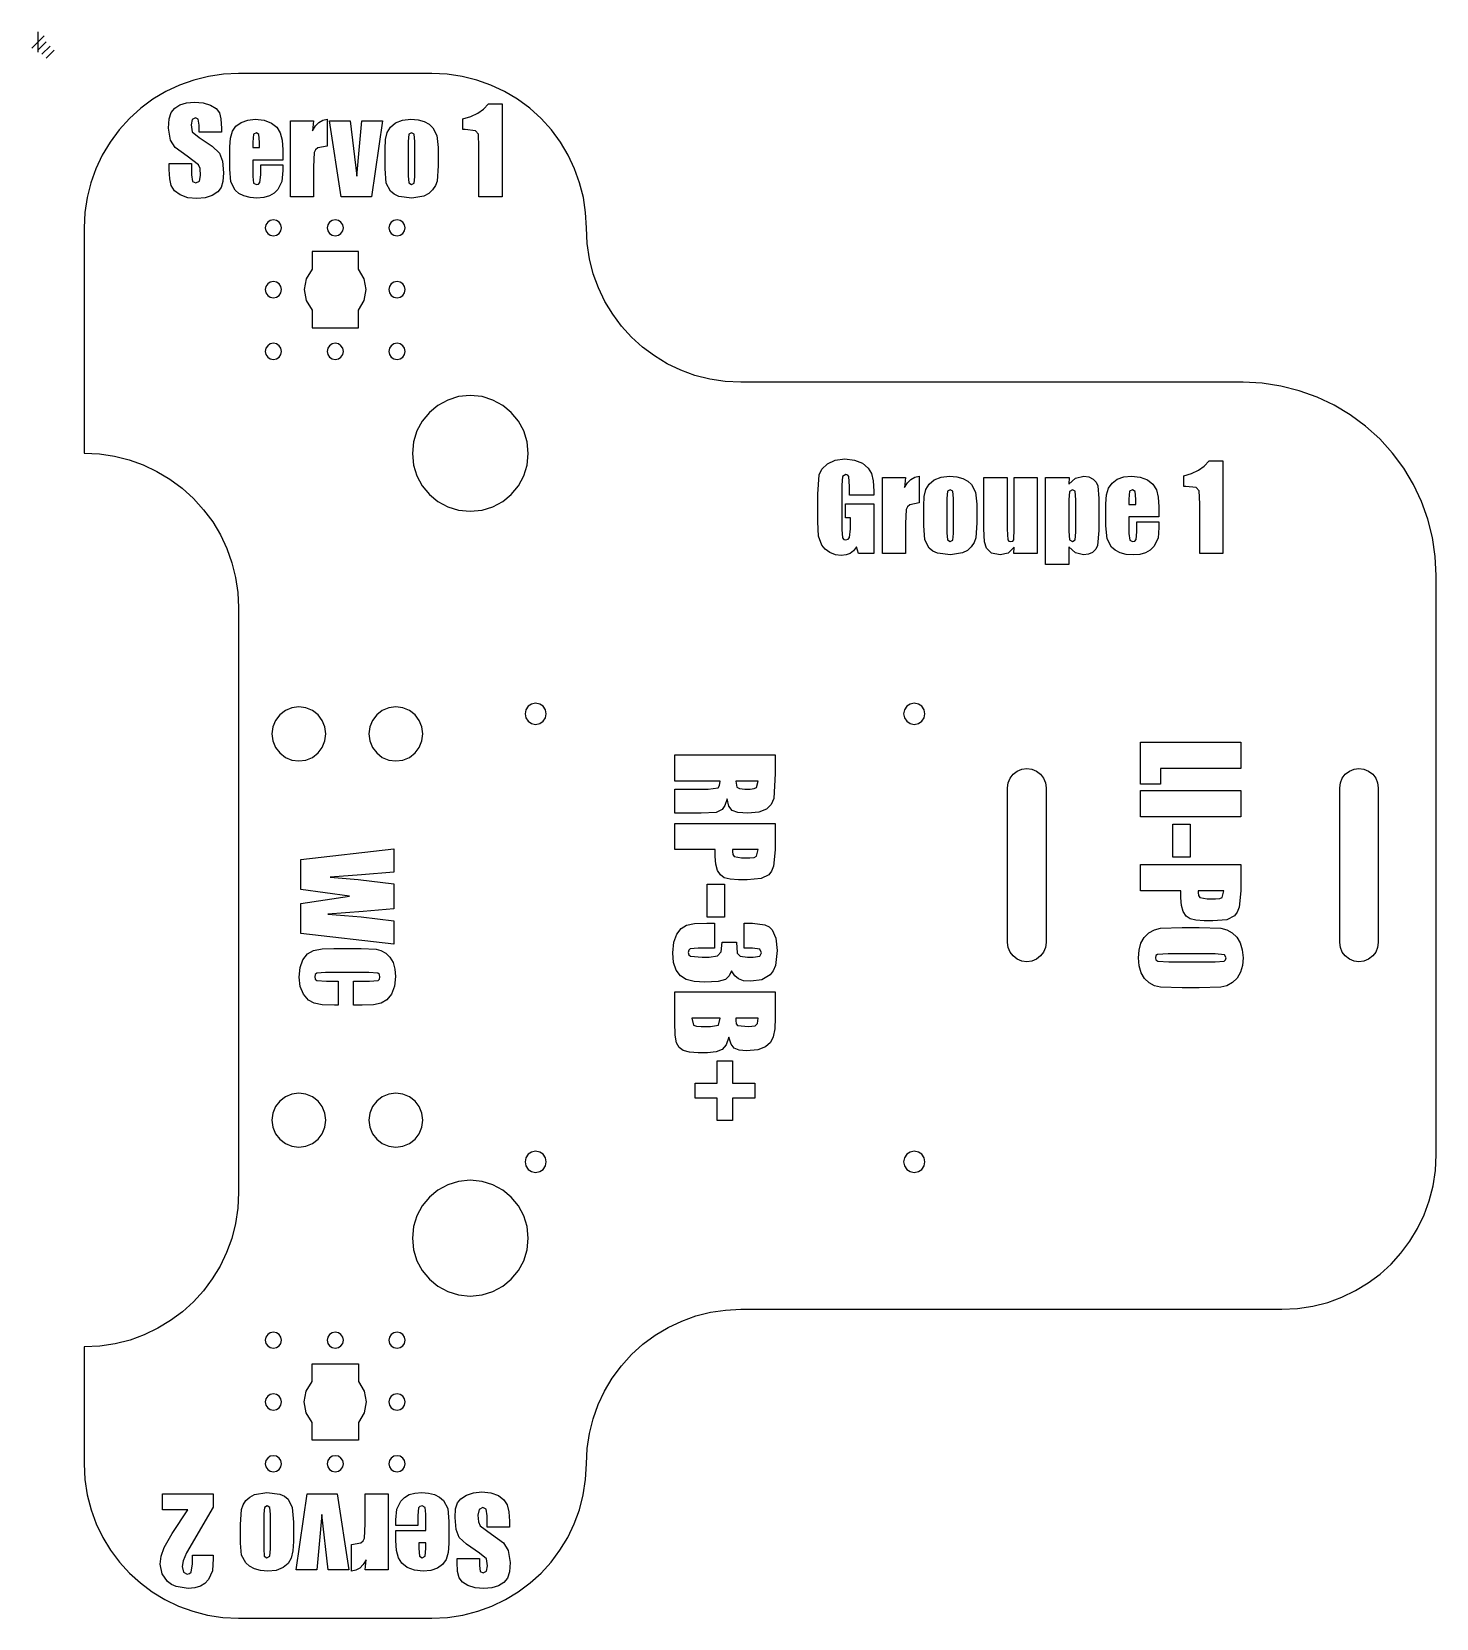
# Model space of a CAD drawing. Extents: x -1 to 181, y 6 to 211.
import ezdxf

# ---------------------------------------------------------------- set-up
doc = ezdxf.new("R2010")
doc.units = 0

msp = doc.modelspace()

# ---------------------------------------------------------------- linework, layer by layer
for p, q in [((22.065878, 205.548216), (20.169204, 205.071559)), ((24.009148, 205.838194), (22.065878, 205.548216)), ((25.9859, 205.936061), (24.009148, 205.838194)), ((50.985866, 205.936061), (25.9859, 205.936061)), ((52.962618, 205.838194), (50.985866, 205.936061)), ((54.905889, 205.548216), (52.962618, 205.838194)), ((56.802563, 205.071559), (54.905889, 205.548216)), ((16.568102, 203.579934), (14.889903, 202.575831)), ((18.332241, 204.413654), (16.568102, 203.579934)), ((20.169204, 205.071559), (18.332241, 204.413654)), ((58.639526, 204.413654), (56.802563, 205.071559)), ((60.403664, 203.579934), (58.639526, 204.413654)), ((62.081864, 202.575831), (60.403664, 203.579934)), ((13.310758, 201.406777), (11.843781, 200.078204)), ((14.889903, 202.575831), (13.310758, 201.406777)), ((17.250579, 200.865399), (17.711049, 201.433342)), ((17.711049, 201.433342), (18.388318, 201.862311)), ((18.388318, 201.862311), (19.255519, 202.131922)), ((19.255519, 202.131922), (20.285783, 202.221792)), ((20.285783, 202.221792), (21.411477, 202.123583)), ((21.411477, 202.123583), (22.357429, 201.828958)), ((22.357429, 201.828958), (23.068979, 201.385164)), ((23.068979, 201.385164), (23.491461, 200.839457)), ((56.921314, 200.762328), (57.680577, 201.304386)), ((57.680577, 201.304386), (58.309204, 201.969785)), ((58.309209, 201.969679), (60.073263, 201.969679)), ((60.073263, 201.969679), (60.073263, 189.969781)), ((63.661009, 201.406777), (62.081864, 202.575831)), ((65.127986, 200.078205), (63.661009, 201.406777)), ((11.843781, 200.078204), (10.515209, 198.611228)), ((16.89851, 198.849343), (16.986528, 200.04267)), ((16.986528, 200.04267), (17.250579, 200.865399)), ((19.963362, 199.960965), (19.818828, 199.263717)), ((19.818828, 199.263717), (19.981312, 198.358877)), ((20.389551, 200.190908), (19.963362, 199.960965)), ((20.760148, 200.020435), (20.389551, 200.190908)), ((20.871329, 199.227355), (20.760148, 200.020435)), ((20.871324, 198.338012), (20.871324, 199.227276)), ((23.491461, 200.839457), (23.699923, 200.034331)), ((23.699923, 200.034331), (23.76941, 198.812283)), ((25.637229, 199.103202), (26.319131, 199.586834)), ((26.319131, 199.586834), (27.171507, 199.884239)), ((27.171507, 199.884239), (28.142474, 199.983375)), ((28.142474, 199.983375), (29.292257, 199.863857)), ((29.292257, 199.863857), (30.221533, 199.505302)), ((30.221533, 199.505302), (30.91826, 198.949404)), ((32.678604, 189.969781), (32.678604, 199.80539)), ((32.678604, 199.80539), (35.673049, 199.80539)), ((35.673049, 199.80539), (35.554436, 198.512108)), ((35.917172, 199.12512), (36.353088, 199.574673)), ((36.353088, 199.574673), (36.862198, 199.860758)), ((36.862198, 199.860758), (37.444501, 199.983375)), ((37.444501, 199.983454), (37.444501, 196.521915)), ((39.267848, 189.969781), (37.763217, 199.80539)), ((37.763217, 199.80539), (40.437318, 199.80539)), ((40.437318, 199.80539), (41.280197, 192.623284)), ((41.617789, 196.483651), (41.908249, 199.805488)), ((41.908238, 199.80539), (44.58222, 199.80539)), ((44.58222, 199.80539), (43.181358, 189.969781)), ((45.642144, 198.973493), (46.294397, 199.51642)), ((46.294397, 199.51642), (47.172715, 199.866636)), ((47.172715, 199.866636), (48.265982, 199.983375)), ((48.265982, 199.983375), (49.20267, 199.908328)), ((49.20267, 199.908328), (49.996681, 199.683189)), ((49.996681, 199.683189), (50.636887, 199.337606)), ((50.636887, 199.337606), (51.112181, 198.901228)), ((55.010878, 200.048232), (56.031414, 200.34361)), ((55.010891, 198.649162), (55.010891, 200.048277)), ((56.031414, 200.34361), (56.921314, 200.762328)), ((66.456558, 198.611228), (65.127986, 200.078205)), ((10.515209, 198.611228), (9.346155, 197.032083)), ((17.146812, 197.278006), (16.89851, 198.849343)), ((17.773124, 196.314447), (17.146812, 197.278006)), ((19.981312, 198.358877), (20.863106, 197.62521)), ((20.863106, 197.62521), (22.561056, 196.499458)), ((23.769407, 198.338012), (20.871324, 198.338012)), ((23.769407, 198.81241), (23.769407, 198.338012)), ((24.829324, 196.410803), (24.916415, 197.564292)), ((24.916415, 197.564292), (25.177687, 198.445391)), ((25.177687, 198.445391), (25.637229, 199.103202)), ((27.89788, 198.052556), (27.823763, 197.033409)), ((28.283304, 198.241561), (27.89788, 198.052556)), ((28.616842, 198.0192), (28.283304, 198.241561)), ((28.698373, 197.033409), (28.616842, 198.0192)), ((30.91826, 198.949404), (31.370392, 198.237855)), ((31.370392, 198.237855), (31.617766, 197.288195)), ((31.617766, 197.288195), (31.700224, 196.017969)), ((35.554449, 198.512097), (35.917172, 199.12512)), ((44.930593, 196.13656), (45.004713, 197.357683)), ((45.004713, 197.357683), (45.227072, 198.278621)), ((45.227072, 198.278621), (45.642144, 198.973493)), ((48.013975, 198.045143), (47.925035, 197.092705)), ((48.369752, 198.241561), (48.013975, 198.045143)), ((48.718115, 198.045143), (48.369752, 198.241561)), ((48.799644, 197.092705), (48.718115, 198.045143)), ((51.112181, 198.901228), (51.649549, 197.90802)), ((51.649549, 197.90802), (51.794083, 196.351507)), ((55.307356, 198.649162), (55.010891, 198.649162)), ((56.645217, 198.504686), (55.307356, 198.64922)), ((57.012109, 198.078496), (56.645217, 198.504686)), ((57.078819, 196.403392), (57.012109, 198.078496)), ((67.625612, 197.032083), (66.456558, 198.611228)), ((8.342052, 195.353884), (7.508331, 193.589746)), ((9.346155, 197.032083), (8.342052, 195.353884)), ((19.314814, 195.19524), (17.773124, 196.314447)), ((20.774973, 194.105679), (19.314814, 195.19524)), ((22.561056, 196.499458), (23.487756, 195.595488)), ((23.487756, 195.595488), (23.893561, 194.559664)), ((24.829327, 193.542446), (24.829327, 196.41079)), ((27.823771, 197.033354), (27.823771, 196.314482)), ((27.823771, 196.314482), (28.698376, 196.314482)), ((28.698376, 196.314482), (28.698376, 197.033354)), ((31.700229, 196.017884), (31.700229, 194.71349)), ((35.761983, 195.680726), (35.673041, 193.853675)), ((35.925047, 196.03372), (35.761983, 195.680726)), ((36.236351, 196.299625), (35.925047, 196.03372)), ((37.444501, 196.521983), (36.236351, 196.299625)), ((41.2802, 192.623287), (41.617789, 196.483651)), ((44.930596, 193.616529), (44.930596, 196.136682)), ((47.925041, 197.09262), (47.925041, 192.652917)), ((48.799646, 192.556609), (48.799646, 197.09262)), ((51.794091, 196.351523), (51.794091, 193.942495)), ((57.078819, 189.969781), (57.078819, 196.403382)), ((68.629715, 195.353884), (67.625612, 197.032083)), ((69.463436, 193.589746), (68.629715, 195.353884)), ((7.508331, 193.589746), (6.850426, 191.752782)), ((16.994865, 193.483179), (16.994865, 194.268726)), ((16.994865, 194.268726), (19.892949, 194.268726)), ((17.063428, 192.287894), (16.994867, 193.483073)), ((19.892949, 194.268726), (19.892949, 192.808492)), ((20.991773, 193.596107), (20.774973, 194.105679)), ((21.06404, 192.71964), (20.991773, 193.596107)), ((23.893561, 194.559664), (24.02883, 193.038357)), ((24.984975, 191.870969), (24.829324, 193.542371)), ((31.700229, 194.71349), (27.823771, 194.71349)), ((27.823771, 194.71349), (27.823771, 192.586243)), ((28.861439, 192.778859), (28.861439, 194.076109)), ((28.861439, 194.076109), (31.700229, 194.076109)), ((31.700224, 193.349657), (31.585336, 191.948796)), ((31.700229, 194.076109), (31.700229, 193.349565)), ((35.673049, 193.853595), (35.673049, 189.969781)), ((45.093659, 191.737556), (44.930593, 193.616489)), ((51.794083, 193.942617), (51.660667, 191.996974)), ((70.121341, 191.752782), (69.463436, 193.589746)), ((6.850426, 191.752782), (6.373769, 189.856108)), ((17.26911, 191.40031), (17.063428, 192.287894)), ((17.696225, 190.731379), (17.26911, 191.40031)), ((19.892949, 192.808585), (20.015246, 191.941382)), ((20.015246, 191.941382), (20.448846, 191.748673)), ((20.448846, 191.748673), (20.912095, 191.993267)), ((20.912095, 191.993267), (21.06404, 192.71964)), ((23.728645, 191.148303), (23.288558, 190.589625)), ((23.953784, 191.924707), (23.728645, 191.148303)), ((24.02883, 193.038357), (23.953784, 191.924707)), ((25.544579, 190.818471), (24.984975, 191.870969)), ((27.823763, 192.586224), (27.920116, 191.726435)), ((27.920116, 191.726435), (28.290715, 191.533726)), ((28.290715, 191.533726), (28.57515, 191.597654)), ((28.57515, 191.597654), (28.746551, 191.789438)), ((28.746551, 191.789438), (28.861436, 192.778936)), ((31.585336, 191.948796), (31.047968, 190.903706)), ((45.638438, 190.67023), (45.093659, 191.737556)), ((47.925035, 192.652933), (48.013975, 191.744967)), ((48.013975, 191.744967), (48.362338, 191.533726)), ((48.362338, 191.533726), (48.714408, 191.726435)), ((48.714408, 191.726435), (48.799644, 192.556578)), ((51.451277, 191.398457), (51.089943, 190.840707)), ((51.660667, 191.996974), (51.451277, 191.398457)), ((70.597999, 189.856108), (70.121341, 191.752782)), ((6.373769, 189.856108), (6.08379, 187.912838)), ((18.429083, 190.192158), (17.696225, 190.731379)), ((19.406537, 189.836384), (18.429083, 190.192158)), ((20.567438, 189.717792), (19.406537, 189.836384)), ((21.638468, 189.820633), (20.567438, 189.717792)), ((22.56867, 190.129156), (21.638468, 189.820633)), ((23.288558, 190.589625), (22.56867, 190.129156)), ((26.029137, 190.391356), (25.544579, 190.818471)), ((26.674906, 190.066156), (26.029137, 190.391356)), ((27.456867, 189.860473), (26.674906, 190.066156)), ((28.35001, 189.791913), (27.456867, 189.860473)), ((29.245933, 189.861399), (28.35001, 189.791913)), ((29.976939, 190.06986), (29.245933, 189.861399)), ((30.568969, 190.417296), (29.976939, 190.06986)), ((31.047968, 190.903706), (30.568969, 190.417296)), ((35.673049, 189.969781), (32.678604, 189.969781)), ((43.181358, 189.969781), (39.267848, 189.969781)), ((46.097054, 190.284808), (45.638438, 190.67023)), ((46.70947, 190.010564), (46.097054, 190.284808)), ((48.391987, 189.791913), (46.70947, 190.010564)), ((49.967031, 190.047624), (48.391987, 189.791913)), ((50.590561, 190.373752), (49.967031, 190.047624)), ((51.089943, 190.840707), (50.590561, 190.373752)), ((60.073263, 189.969781), (57.078819, 189.969781)), ((70.887977, 187.912838), (70.597999, 189.856108)), ((6.08379, 187.912838), (5.985924, 185.936086)), ((30.077548, 186.902231), (29.74396, 186.677584)), ((30.485894, 186.984594), (30.077548, 186.902231)), ((30.894239, 186.902231), (30.485894, 186.984594)), ((31.227827, 186.677584), (30.894239, 186.902231)), ((38.077538, 186.902231), (37.743949, 186.677584)), ((38.485883, 186.984594), (38.077538, 186.902231)), ((38.894229, 186.902231), (38.485883, 186.984594)), ((39.227817, 186.677584), (38.894229, 186.902231)), ((46.077528, 186.902231), (45.743939, 186.677584)), ((46.485873, 186.984594), (46.077528, 186.902231)), ((46.894219, 186.902231), (46.485873, 186.984594)), ((47.227807, 186.677584), (46.894219, 186.902231)), ((70.985844, 185.936086), (70.887977, 187.912838)), ((5.985924, 185.936086), (5.985924, 156.766033)), ((29.518839, 186.344315), (29.435896, 185.936086)), ((29.435896, 185.936086), (29.518839, 185.527858)), ((29.74396, 186.677584), (29.518839, 186.344315)), ((29.518839, 185.527858), (29.74396, 185.194589)), ((29.74396, 185.194589), (30.077548, 184.969942)), ((30.077548, 184.969942), (30.485894, 184.887579)), ((30.485894, 184.887579), (30.894239, 184.969942)), ((30.894239, 184.969942), (31.227827, 185.194589)), ((31.452948, 186.344315), (31.227827, 186.677584)), ((31.227827, 185.194589), (31.452948, 185.527858)), ((31.535891, 185.936086), (31.452948, 186.344315)), ((31.452948, 185.527858), (31.535891, 185.936086)), ((31.535891, 185.936086), (31.535891, 185.936086)), ((37.518829, 186.344315), (37.435886, 185.936086)), ((37.435886, 185.936086), (37.518829, 185.527858)), ((37.743949, 186.677584), (37.518829, 186.344315)), ((37.518829, 185.527858), (37.743949, 185.194589)), ((37.743949, 185.194589), (38.077538, 184.969942)), ((38.077538, 184.969942), (38.485883, 184.887579)), ((38.485883, 184.887579), (38.894229, 184.969942)), ((38.894229, 184.969942), (39.227817, 185.194589)), ((39.452938, 186.344315), (39.227817, 186.677584)), ((39.227817, 185.194589), (39.452938, 185.527858)), ((39.535881, 185.936086), (39.452938, 186.344315)), ((39.452938, 185.527858), (39.535881, 185.936086)), ((39.535881, 185.936086), (39.535881, 185.936086)), ((45.518818, 186.344315), (45.435876, 185.936086)), ((45.435876, 185.936086), (45.518818, 185.527858)), ((45.743939, 186.677584), (45.518818, 186.344315)), ((45.518818, 185.527858), (45.743939, 185.194589)), ((45.743939, 185.194589), (46.077528, 184.969942)), ((46.077528, 184.969942), (46.485873, 184.887579)), ((46.485873, 184.887579), (46.894219, 184.969942)), ((46.894219, 184.969942), (47.227807, 185.194589)), ((47.452928, 186.344315), (47.227807, 186.677584)), ((47.227807, 185.194589), (47.452928, 185.527858)), ((47.535871, 185.936086), (47.452928, 186.344315)), ((47.452928, 185.527858), (47.535871, 185.936086)), ((47.535871, 185.936086), (47.535871, 185.936086)), ((71.089101, 183.891205), (70.985844, 185.936086)), ((41.485879, 182.88609), (35.485888, 182.88609)), ((35.485888, 182.88609), (35.485888, 180.581844)), ((41.485879, 180.581844), (41.485879, 182.88609)), ((71.392172, 181.905394), (71.089101, 183.891205)), ((71.885003, 179.988706), (71.392172, 181.905394)), ((30.077548, 178.902244), (29.74396, 178.677596)), ((30.485894, 178.984607), (30.077548, 178.902244)), ((30.894239, 178.902244), (30.485894, 178.984607)), ((31.227827, 178.677596), (30.894239, 178.902244)), ((34.73589, 179.329839), (34.48589, 177.936098)), ((35.485888, 180.581844), (34.73589, 179.329839)), ((42.235877, 179.329839), (41.485879, 180.581844)), ((42.485876, 177.936098), (42.235877, 179.329839)), ((46.077528, 178.902244), (45.743939, 178.677596)), ((46.485873, 178.984607), (46.077528, 178.902244)), ((46.894219, 178.902244), (46.485873, 178.984607)), ((47.227807, 178.677596), (46.894219, 178.902244)), ((72.557541, 178.151195), (71.885003, 179.988706)), ((29.518839, 178.344327), (29.435896, 177.936099)), ((29.435896, 177.936099), (29.518839, 177.527871)), ((29.74396, 178.677596), (29.518839, 178.344327)), ((29.518839, 177.527871), (29.74396, 177.194602)), ((29.74396, 177.194602), (30.077548, 176.969954)), ((30.077548, 176.969954), (30.485894, 176.887591)), ((30.485894, 176.887591), (30.894239, 176.969954)), ((30.894239, 176.969954), (31.227827, 177.194602)), ((31.452948, 178.344327), (31.227827, 178.677596)), ((31.227827, 177.194602), (31.452948, 177.527871)), ((31.535891, 177.936099), (31.452948, 178.344327)), ((31.452948, 177.527871), (31.535891, 177.936099)), ((31.535891, 177.936099), (31.535891, 177.936099)), ((34.48589, 177.936098), (34.73589, 176.542356)), ((42.235877, 176.542356), (42.485876, 177.936098)), ((45.518818, 178.344327), (45.435876, 177.936099)), ((45.435876, 177.936099), (45.518818, 177.527871)), ((45.743939, 178.677596), (45.518818, 178.344327)), ((45.518818, 177.527871), (45.743939, 177.194602)), ((45.743939, 177.194602), (46.077528, 176.969954)), ((46.077528, 176.969954), (46.485873, 176.887591)), ((46.485873, 176.887591), (46.894219, 176.969954)), ((46.894219, 176.969954), (47.227807, 177.194602)), ((47.452928, 178.344327), (47.227807, 178.677596)), ((47.227807, 177.194602), (47.452928, 177.527871)), ((47.535871, 177.936099), (47.452928, 178.344327)), ((47.452928, 177.527871), (47.535871, 177.936099)), ((47.535871, 177.936099), (47.535871, 177.936099)), ((73.399733, 176.402912), (72.557541, 178.151195)), ((34.73589, 176.542356), (35.485888, 175.290351)), ((35.485888, 175.290351), (35.485888, 172.986106)), ((41.485879, 175.290351), (42.235877, 176.542356)), ((41.485879, 172.986106), (41.485879, 175.290351)), ((74.401526, 174.753912), (73.399733, 176.402912)), ((75.552866, 173.214247), (74.401526, 174.753912)), ((35.485888, 172.986106), (41.485879, 172.986106)), ((76.843701, 171.79397), (75.552866, 173.214247)), ((29.74396, 170.677607), (29.518839, 170.344337)), ((30.077548, 170.902254), (29.74396, 170.677607)), ((30.485894, 170.984617), (30.077548, 170.902254)), ((30.894239, 170.902254), (30.485894, 170.984617)), ((31.227827, 170.677607), (30.894239, 170.902254)), ((31.452948, 170.344337), (31.227827, 170.677607)), ((37.743949, 170.677607), (37.518829, 170.344337)), ((38.077538, 170.902254), (37.743949, 170.677607)), ((38.485883, 170.984617), (38.077538, 170.902254)), ((38.894229, 170.902254), (38.485883, 170.984617)), ((39.227817, 170.677607), (38.894229, 170.902254)), ((39.452938, 170.344337), (39.227817, 170.677607)), ((45.743939, 170.677607), (45.518818, 170.344337)), ((46.077528, 170.902254), (45.743939, 170.677607)), ((46.485873, 170.984617), (46.077528, 170.902254)), ((46.894219, 170.902254), (46.485873, 170.984617)), ((47.227807, 170.677607), (46.894219, 170.902254)), ((47.452928, 170.344337), (47.227807, 170.677607)), ((78.263978, 170.503136), (76.843701, 171.79397)), ((79.803643, 169.351795), (78.263978, 170.503136)), ((29.518839, 170.344337), (29.435896, 169.936109)), ((29.435896, 169.936109), (29.518839, 169.527881)), ((29.518839, 169.527881), (29.74396, 169.194612)), ((29.74396, 169.194612), (30.077548, 168.969964)), ((30.077548, 168.969964), (30.485894, 168.887601)), ((30.485894, 168.887601), (30.894239, 168.969964)), ((30.894239, 168.969964), (31.227827, 169.194612)), ((31.227827, 169.194612), (31.452948, 169.527881)), ((31.535891, 169.936109), (31.452948, 170.344337)), ((31.452948, 169.527881), (31.535891, 169.936109)), ((31.535891, 169.936109), (31.535891, 169.936109)), ((37.518829, 170.344337), (37.435886, 169.936109)), ((37.435886, 169.936109), (37.518829, 169.527881)), ((37.518829, 169.527881), (37.743949, 169.194612)), ((37.743949, 169.194612), (38.077538, 168.969964)), ((38.077538, 168.969964), (38.485883, 168.887601)), ((38.485883, 168.887601), (38.894229, 168.969964)), ((38.894229, 168.969964), (39.227817, 169.194612)), ((39.227817, 169.194612), (39.452938, 169.527881)), ((39.535881, 169.936109), (39.452938, 170.344337)), ((39.452938, 169.527881), (39.535881, 169.936109)), ((39.535881, 169.936109), (39.535881, 169.936109)), ((45.518818, 170.344337), (45.435876, 169.936109)), ((45.435876, 169.936109), (45.518818, 169.527881)), ((45.518818, 169.527881), (45.743939, 169.194612)), ((45.743939, 169.194612), (46.077528, 168.969964)), ((46.077528, 168.969964), (46.485873, 168.887601)), ((46.485873, 168.887601), (46.894219, 168.969964)), ((46.894219, 168.969964), (47.227807, 169.194612)), ((47.227807, 169.194612), (47.452928, 169.527881)), ((47.535871, 169.936109), (47.452928, 170.344337)), ((47.452928, 169.527881), (47.535871, 169.936109)), ((47.535871, 169.936109), (47.535871, 169.936109)), ((81.452643, 168.350003), (79.803643, 169.351795)), ((83.200926, 167.507811), (81.452643, 168.350003)), ((85.038438, 166.835274), (83.200926, 167.507811)), ((86.955126, 166.342443), (85.038438, 166.835274)), ((88.940937, 166.039372), (86.955126, 166.342443)), ((90.985818, 165.936114), (88.940937, 166.039372)), ((155.985736, 165.936114), (90.985818, 165.936114)), ((158.456676, 165.813781), (155.985736, 165.936114)), ((160.885763, 165.451308), (158.456676, 165.813781)), ((163.256605, 164.855486), (160.885763, 165.451308)), ((165.55281, 164.033105), (163.256605, 164.855486)), ((51.777999, 162.952754), (50.668123, 162.037333)), ((53.051769, 163.643932), (51.777999, 162.952754)), ((54.459291, 164.080736), (53.051769, 163.643932)), ((55.970421, 164.233033), (54.459291, 164.080736)), ((57.481551, 164.080736), (55.970421, 164.233033)), ((58.889073, 163.643932), (57.481551, 164.080736)), ((60.162843, 162.952754), (58.889073, 163.643932)), ((61.272719, 162.037333), (60.162843, 162.952754)), ((167.757983, 162.990955), (165.55281, 164.033105)), ((169.855731, 161.735826), (167.757983, 162.990955)), ((49.752285, 160.927801), (49.060628, 159.65429)), ((50.668123, 162.037333), (49.752285, 160.927801)), ((62.188557, 160.927801), (61.272719, 162.037333)), ((62.880214, 159.65429), (62.188557, 160.927801)), ((171.829662, 160.274509), (169.855731, 161.735826)), ((173.663383, 158.613793), (171.829662, 160.274509)), ((48.623296, 158.246932), (48.470431, 156.73586)), ((49.060628, 159.65429), (48.623296, 158.246932)), ((63.317546, 158.246932), (62.880214, 159.65429)), ((63.470411, 156.73586), (63.317546, 158.246932)), ((175.324099, 156.780072), (173.663383, 158.613793)), ((5.985924, 156.766033), (7.962676, 156.668166)), ((7.962676, 156.668166), (9.905946, 156.378188)), ((9.905946, 156.378188), (11.80262, 155.901531)), ((48.470431, 156.73586), (48.623296, 155.224787)), ((63.317546, 155.224787), (63.470411, 156.73586)), ((63.470411, 156.73586), (63.470411, 156.73586)), ((176.785416, 154.806141), (175.324099, 156.780072)), ((11.80262, 155.901531), (13.639583, 155.243626)), ((13.639583, 155.243626), (15.403722, 154.409906)), ((15.403722, 154.409906), (17.081921, 153.405803)), ((48.623296, 155.224787), (49.060628, 153.817429)), ((62.880214, 153.817429), (63.317546, 155.224787)), ((101.12026, 153.9428), (101.478813, 154.68863)), ((101.478813, 154.68863), (102.183875, 155.369603)), ((102.183875, 155.369603), (103.190978, 155.856015)), ((103.190978, 155.856015), (104.455646, 156.018152)), ((104.455646, 156.018152), (105.710124, 155.877324)), ((105.710124, 155.877324), (106.731123, 155.454841)), ((106.731123, 155.454841), (107.477879, 154.838721)), ((107.477879, 154.838721), (107.909626, 154.11698)), ((107.909626, 154.11698), (108.115308, 153.167321)), ((148.297472, 153.844592), (149.318009, 154.13997)), ((149.318009, 154.13997), (150.207909, 154.558687)), ((150.207909, 154.558687), (150.967172, 155.100746)), ((150.967172, 155.100746), (151.595798, 155.766144)), ((151.59591, 155.766081), (153.359884, 155.766081)), ((153.359884, 155.766081), (153.359884, 143.766184)), ((178.040545, 152.708393), (176.785416, 154.806141)), ((17.081921, 153.405803), (18.661066, 152.236749)), ((18.661066, 152.236749), (20.128042, 150.908176)), ((49.060628, 153.817429), (49.752285, 152.543919)), ((49.752285, 152.543919), (50.668123, 151.434387)), ((61.272719, 151.434387), (62.188557, 152.543919)), ((62.188557, 152.543919), (62.880214, 153.817429)), ((100.934959, 151.444964), (101.12026, 153.9428)), ((104.055372, 152.623364), (104.055372, 146.86445)), ((104.159167, 153.764913), (104.055401, 152.623467)), ((104.552002, 153.987271), (104.159167, 153.764913)), ((104.824391, 153.922416), (104.552002, 153.987271)), ((104.974483, 153.727853), (104.824391, 153.922416)), ((105.063428, 152.438169), (104.974483, 153.727853)), ((105.063433, 151.348603), (105.063433, 152.438156)), ((108.115308, 153.167321), (108.183869, 151.867445)), ((109.303111, 143.766184), (109.303111, 153.601792)), ((109.303111, 153.601792), (112.297397, 153.601792)), ((112.297397, 153.601792), (112.178863, 152.30851)), ((112.178924, 152.30846), (112.541647, 152.921481)), ((112.541647, 152.921481), (112.977564, 153.371034)), ((112.977564, 153.371034), (113.486674, 153.657118)), ((113.486674, 153.657118), (114.068978, 153.779735)), ((114.069044, 153.779856), (114.069044, 150.318317)), ((114.721229, 151.154044), (114.943592, 152.074981)), ((114.943592, 152.074981), (115.35866, 152.769853)), ((115.35866, 152.769853), (116.010914, 153.31278)), ((116.010914, 153.31278), (116.889233, 153.662996)), ((116.889233, 153.662996), (117.982499, 153.779735)), ((118.086269, 152.037921), (117.730492, 151.841503)), ((117.982499, 153.779735), (118.919187, 153.704688)), ((118.434627, 151.841503), (118.086269, 152.037921)), ((118.919187, 153.704688), (119.713198, 153.479549)), ((119.713198, 153.479549), (120.353405, 153.133968)), ((120.353405, 153.133968), (120.828698, 152.697588)), ((120.828698, 152.697588), (121.366064, 151.704383)), ((122.451828, 146.968167), (122.451828, 153.601792)), ((122.451828, 153.601792), (125.446378, 153.601792)), ((125.446378, 153.601792), (125.446378, 146.9089)), ((126.358131, 146.982984), (126.358131, 153.601792)), ((126.358131, 153.601792), (129.352417, 153.601792)), ((129.352417, 153.601792), (129.352417, 143.766184)), ((130.427153, 142.365217), (130.427153, 153.601792)), ((130.427153, 153.601792), (133.473562, 153.601792)), ((133.421637, 152.732796), (134.303662, 153.519853)), ((133.473562, 153.601792), (133.421703, 152.732901)), ((133.888594, 152.037921), (133.506875, 151.815563)), ((134.259191, 151.845212), (133.888594, 152.037921)), ((134.303662, 153.519853), (135.356162, 153.779735)), ((135.356162, 153.779735), (136.005637, 153.686159)), ((136.005637, 153.686159), (136.56061, 153.405432)), ((136.56061, 153.405432), (136.972902, 153.002405)), ((136.972902, 153.002405), (137.194334, 152.541936)), ((137.194334, 152.541936), (137.320339, 150.881657)), ((138.304276, 151.360652), (138.565549, 152.241751)), ((138.565549, 152.241751), (139.025091, 152.899564)), ((139.025091, 152.899564), (139.706992, 153.383196)), ((139.706992, 153.383196), (140.559371, 153.6806)), ((140.559371, 153.6806), (141.530339, 153.779735)), ((141.671166, 152.037921), (141.285745, 151.848916)), ((141.530339, 153.779735), (142.680121, 153.660217)), ((142.004704, 151.815563), (141.671166, 152.037921)), ((142.680121, 153.660217), (143.609398, 153.301662)), ((143.609398, 153.301662), (144.306124, 152.745766)), ((144.306124, 152.745766), (144.758254, 152.034217)), ((144.758254, 152.034217), (145.005628, 151.084556)), ((148.297353, 152.445564), (148.297353, 153.844679)), ((148.593951, 152.445564), (148.297353, 152.445564)), ((149.931812, 152.301049), (148.593951, 152.44558)), ((150.298704, 151.874859), (149.931812, 152.301049)), ((179.082695, 150.50322), (178.040545, 152.708393)), ((20.128042, 150.908176), (21.456615, 149.4412)), ((50.668123, 151.434387), (51.777999, 150.518966)), ((51.777999, 150.518966), (53.051769, 149.827787)), ((58.889073, 149.827787), (60.162843, 150.518966)), ((60.162843, 150.518966), (61.272719, 151.434387)), ((100.93488, 147.87992), (100.93488, 151.444911)), ((104.529769, 148.383951), (104.529769, 150.207192)), ((104.529769, 150.207192), (108.183925, 150.207192)), ((108.183925, 151.348603), (105.063433, 151.348603)), ((108.183925, 151.86745), (108.183925, 151.348603)), ((108.183925, 150.207192), (108.183925, 143.766184)), ((112.860826, 150.095985), (112.549523, 149.83008)), ((114.068978, 150.318343), (112.860826, 150.095985)), ((114.647108, 149.93292), (114.721229, 151.154044)), ((114.647158, 147.412931), (114.647158, 149.93282)), ((117.641444, 150.889022), (117.641444, 146.44932)), ((117.730492, 151.841503), (117.641547, 150.889065)), ((118.516161, 150.889065), (118.434627, 151.841503)), ((118.516155, 146.353012), (118.516155, 150.889022)), ((121.366064, 151.704383), (121.510597, 150.147867)), ((121.510706, 150.147926), (121.510706, 147.738897)), ((133.506875, 151.815563), (133.421637, 150.740827)), ((133.421703, 150.740856), (133.421703, 146.664161)), ((134.3259, 150.740827), (134.259191, 151.845212)), ((134.325783, 146.523403), (134.325783, 150.740856)), ((137.320334, 150.881614), (137.320334, 146.738244)), ((138.217186, 150.207163), (138.304276, 151.360652)), ((138.21727, 147.338848), (138.21727, 150.207192)), ((141.211556, 150.829756), (141.211556, 150.110884)), ((141.211556, 150.110884), (142.086267, 150.110884)), ((141.285745, 151.848916), (141.211625, 150.829772)), ((142.086238, 150.829772), (142.004704, 151.815563)), ((142.086267, 150.110884), (142.086267, 150.829756)), ((145.005628, 151.084556), (145.088086, 149.814329)), ((150.365413, 150.199752), (150.298704, 151.874859)), ((150.365334, 143.766184), (150.365334, 150.199784)), ((179.905077, 148.207015), (179.082695, 150.50322)), ((21.456615, 149.4412), (22.625669, 147.862055)), ((53.051769, 149.827787), (54.459291, 149.390984)), ((54.459291, 149.390984), (55.970421, 149.238686)), ((55.970421, 149.238686), (57.481551, 149.390984)), ((57.481551, 149.390984), (58.889073, 149.827787)), ((101.023959, 146.023106), (100.934959, 147.879804)), ((105.159741, 148.383951), (104.529769, 148.383951)), ((105.159741, 146.960759), (105.159741, 148.383951)), ((112.386461, 149.477086), (112.297516, 147.650034)), ((112.549523, 149.83008), (112.386461, 149.477086)), ((145.087962, 148.509892), (141.211556, 148.509892)), ((141.211556, 148.509892), (141.211556, 146.382645)), ((145.087962, 149.814286), (145.087962, 148.509892)), ((180.500899, 145.836173), (179.905077, 148.207015)), ((22.625669, 147.862055), (23.629772, 146.183856)), ((23.629772, 146.183856), (24.463492, 144.419717)), ((101.469028, 144.840896), (101.023959, 146.023106)), ((104.055401, 146.864366), (104.159167, 145.800747)), ((104.860525, 145.6173), (105.037485, 145.834101)), ((105.037485, 145.834101), (105.159783, 146.960719)), ((112.297397, 147.649997), (112.297397, 143.766184)), ((114.810173, 145.533915), (114.647108, 147.412852)), ((117.641547, 146.449296), (117.730492, 145.541326)), ((118.43092, 145.522798), (118.516161, 146.352937)), ((121.510597, 147.738977), (121.377184, 145.793334)), ((122.503805, 145.274497), (122.451918, 146.968133)), ((125.446354, 146.908837), (125.51677, 145.545033)), ((126.295028, 145.552444), (126.358028, 146.982957)), ((133.421637, 146.664241), (133.510582, 145.552444)), ((134.255486, 145.533915), (134.3259, 146.523414)), ((137.320339, 146.738361), (137.160981, 144.829778)), ((138.37284, 145.667331), (138.217186, 147.338731)), ((141.211625, 146.382587), (141.307981, 145.522798)), ((142.134414, 145.5858), (142.249303, 146.575296)), ((142.249251, 146.575261), (142.249251, 147.872512)), ((142.249251, 147.872512), (145.087962, 147.872512)), ((145.088086, 147.14602), (144.973204, 145.745156)), ((145.087962, 147.872512), (145.087962, 147.145967)), ((180.863371, 143.407085), (180.500899, 145.836173)), ((24.463492, 144.419717), (25.121397, 142.582754)), ((101.907592, 144.322984), (101.469028, 144.840896)), ((102.511159, 143.895869), (101.907592, 144.322984)), ((103.222306, 143.609582), (102.511159, 143.895869)), ((104.159167, 145.800747), (104.314818, 145.608962)), ((104.314818, 145.608962), (104.574237, 145.545033)), ((104.574237, 145.545033), (104.860525, 145.6173)), ((105.129555, 143.792102), (104.60015, 143.58364)), ((105.573668, 144.139537), (105.129555, 143.792102)), ((105.934337, 144.625949), (105.573668, 144.139537)), ((106.222836, 143.766184), (105.93444, 144.626078)), ((115.354952, 144.466593), (114.810173, 145.533915)), ((115.813569, 144.081168), (115.354952, 144.466593)), ((116.425981, 143.806924), (115.813569, 144.081168)), ((118.108499, 143.588273), (116.425981, 143.806924)), ((117.730492, 145.541326), (118.078853, 145.330086)), ((118.078853, 145.330086), (118.43092, 145.522798)), ((119.683546, 143.843984), (118.108499, 143.588273)), ((120.307077, 144.170112), (119.683546, 143.843984)), ((120.80646, 144.637066), (120.307077, 144.170112)), ((121.167794, 145.194817), (120.80646, 144.637066)), ((121.377184, 145.793334), (121.167794, 145.194817)), ((122.766925, 144.455473), (122.503805, 145.274497)), ((123.42289, 143.825455), (122.766925, 144.455473)), ((124.542097, 143.588273), (123.42289, 143.825455)), ((125.590888, 143.837036), (124.542097, 143.588273)), ((125.51677, 145.545033), (125.647406, 145.383823)), ((126.358028, 144.58333), (125.590888, 143.837036)), ((125.647406, 145.383823), (125.898487, 145.330086)), ((125.898487, 145.330086), (126.164393, 145.385676)), ((126.164393, 145.385676), (126.295028, 145.552444)), ((126.306273, 143.766184), (126.358131, 144.583216)), ((134.28884, 143.848154), (133.421637, 144.62039)), ((133.421703, 144.620257), (133.421703, 142.365217)), ((133.510582, 145.552444), (133.896003, 145.330086)), ((133.896003, 145.330086), (134.255486, 145.533915)), ((135.319102, 143.58827), (134.28884, 143.848154)), ((136.508725, 143.925515), (135.964871, 143.672581)), ((136.918236, 144.320204), (136.508725, 143.925515)), ((137.160981, 144.829778), (136.918236, 144.320204)), ((138.932441, 144.614831), (138.37284, 145.667331)), ((139.416999, 144.187716), (138.932441, 144.614831)), ((140.062768, 143.862516), (139.416999, 144.187716)), ((140.844733, 143.656833), (140.062768, 143.862516)), ((141.307981, 145.522798), (141.678577, 145.330086)), ((141.678577, 145.330086), (141.963012, 145.394015)), ((141.963012, 145.394015), (142.134414, 145.5858)), ((143.364804, 143.866222), (142.633797, 143.65776)), ((143.956834, 144.213658), (143.364804, 143.866222)), ((144.435831, 144.700069), (143.956834, 144.213658)), ((144.973204, 145.745156), (144.435831, 144.700069)), ((25.121397, 142.582754), (25.598055, 140.68608)), ((103.983595, 143.514152), (103.222306, 143.609582)), ((104.60015, 143.58364), (103.983595, 143.514152)), ((108.183925, 143.766184), (106.222836, 143.766184)), ((112.297397, 143.766184), (109.303111, 143.766184)), ((129.352417, 143.766184), (126.306273, 143.766184)), ((133.421703, 142.365217), (130.427153, 142.365217)), ((135.964871, 143.672581), (135.319102, 143.58827)), ((141.737875, 143.588273), (140.844733, 143.656833)), ((142.633797, 143.65776), (141.737875, 143.588273)), ((153.359884, 143.766184), (150.365334, 143.766184)), ((180.985705, 140.936146), (180.863371, 143.407085)), ((25.598055, 140.68608), (25.888033, 138.74281)), ((180.985705, 65.936237), (180.985705, 140.936146)), ((25.888033, 138.74281), (25.9859, 136.766058)), ((25.9859, 136.766058), (25.9859, 61.058784)), ((32.028496, 123.45155), (31.298209, 122.890022)), ((32.879937, 123.803233), (32.028496, 123.45155)), ((33.778494, 123.920461), (32.879937, 123.803233)), ((34.677051, 123.803233), (33.778494, 123.920461)), ((35.528492, 123.45155), (34.677051, 123.803233)), ((36.258779, 122.890022), (35.528492, 123.45155)), ((44.581533, 123.45155), (43.851246, 122.890022)), ((45.432974, 123.803233), (44.581533, 123.45155)), ((46.331531, 123.920461), (45.432974, 123.803233)), ((47.230089, 123.803233), (46.331531, 123.920461)), ((48.08153, 123.45155), (47.230089, 123.803233)), ((48.811816, 122.890022), (48.08153, 123.45155)), ((63.159926, 123.558794), (63.051698, 123.023776)), ((63.454639, 123.995657), (63.159926, 123.558794)), ((63.891631, 124.290178), (63.454639, 123.995657)), ((64.426696, 124.398171), (63.891631, 124.290178)), ((64.961761, 124.290178), (64.426696, 124.398171)), ((65.398753, 123.995657), (64.961761, 124.290178)), ((65.693466, 123.558794), (65.398753, 123.995657)), ((65.801694, 123.023776), (65.693466, 123.558794)), ((112.159864, 123.558794), (112.051636, 123.023776)), ((112.454577, 123.995657), (112.159864, 123.558794)), ((112.891569, 124.290178), (112.454577, 123.995657)), ((113.426634, 124.398171), (112.891569, 124.290178)), ((113.961699, 124.290178), (113.426634, 124.398171)), ((114.398692, 123.995657), (113.961699, 124.290178)), ((114.693405, 123.558794), (114.398692, 123.995657)), ((114.801632, 123.023776), (114.693405, 123.558794)), ((30.399652, 121.333675), (30.278498, 120.420464)), ((30.747408, 122.170463), (30.399652, 121.333675)), ((31.298209, 122.890022), (30.747408, 122.170463)), ((36.80958, 122.170463), (36.258779, 122.890022)), ((37.157337, 121.333675), (36.80958, 122.170463)), ((37.278491, 120.420464), (37.157337, 121.333675)), ((42.952689, 121.333675), (42.831535, 120.420464)), ((43.300445, 122.170463), (42.952689, 121.333675)), ((43.851246, 122.890022), (43.300445, 122.170463)), ((49.362617, 122.170463), (48.811816, 122.890022)), ((49.710374, 121.333675), (49.362617, 122.170463)), ((49.831528, 120.420464), (49.710374, 121.333675)), ((63.051698, 123.023776), (63.159926, 122.488758)), ((63.159926, 122.488758), (63.454639, 122.051895)), ((63.454639, 122.051895), (63.891631, 121.757374)), ((63.891631, 121.757374), (64.426696, 121.649381)), ((64.426696, 121.649381), (64.961761, 121.757374)), ((64.961761, 121.757374), (65.398753, 122.051895)), ((65.398753, 122.051895), (65.693466, 122.488758)), ((65.693466, 122.488758), (65.801694, 123.023776)), ((65.801694, 123.023776), (65.801694, 123.023776)), ((112.051636, 123.023776), (112.159864, 122.488758)), ((112.159864, 122.488758), (112.454577, 122.051895)), ((112.454577, 122.051895), (112.891569, 121.757374)), ((112.891569, 121.757374), (113.426634, 121.649381)), ((113.426634, 121.649381), (113.961699, 121.757374)), ((113.961699, 121.757374), (114.398692, 122.051895)), ((114.398692, 122.051895), (114.693405, 122.488758)), ((114.693405, 122.488758), (114.801632, 123.023776)), ((114.801632, 123.023776), (114.801632, 123.023776)), ((30.278498, 120.420464), (30.399652, 119.507254)), ((30.399652, 119.507254), (30.747408, 118.670466)), ((36.80958, 118.670466), (37.157337, 119.507254)), ((37.157337, 119.507254), (37.278491, 120.420464)), ((37.278491, 120.420464), (37.278491, 120.420464)), ((42.831535, 120.420464), (42.952689, 119.507254)), ((42.952689, 119.507254), (43.300445, 118.670466)), ((49.362617, 118.670466), (49.710374, 119.507254)), ((49.710374, 119.507254), (49.831528, 120.420464)), ((49.831528, 120.420464), (49.831528, 120.420464)), ((142.702481, 113.907992), (142.702481, 119.342527)), ((142.702481, 119.342527), (155.702238, 119.342527)), ((155.702238, 119.342527), (155.702238, 115.961156)), ((30.747408, 118.670466), (31.298209, 117.950906)), ((31.298209, 117.950906), (32.028496, 117.389379)), ((32.028496, 117.389379), (32.879937, 117.037696)), ((34.677051, 117.037696), (35.528492, 117.389379)), ((35.528492, 117.389379), (36.258779, 117.950906)), ((36.258779, 117.950906), (36.80958, 118.670466)), ((43.300445, 118.670466), (43.851246, 117.950906)), ((43.851246, 117.950906), (44.581533, 117.389379)), ((44.581533, 117.389379), (45.432974, 117.037696)), ((47.230089, 117.037696), (48.08153, 117.389379)), ((48.08153, 117.389379), (48.811816, 117.950906)), ((48.811816, 117.950906), (49.362617, 118.670466)), ((82.42677, 114.310158), (82.42677, 117.691529)), ((82.42677, 117.691529), (95.426526, 117.691529)), ((95.426526, 117.691529), (95.426526, 115.297053)), ((32.879937, 117.037696), (33.778494, 116.920468)), ((33.778494, 116.920468), (34.677051, 117.037696)), ((45.432974, 117.037696), (46.331531, 116.920468)), ((46.331531, 116.920468), (47.230089, 117.037696)), ((95.426656, 115.298323), (95.241974, 112.058372)), ((125.82071, 114.686186), (126.21414, 115.200157)), ((126.21414, 115.200157), (126.735773, 115.601249)), ((126.735773, 115.601249), (127.343945, 115.852451)), ((127.343945, 115.852451), (127.985772, 115.936185)), ((127.985772, 115.936185), (128.627598, 115.852451)), ((128.627598, 115.852451), (129.23577, 115.601249)), ((129.23577, 115.601249), (129.757403, 115.200157)), ((129.757403, 115.200157), (130.150833, 114.686186)), ((155.702238, 115.961156), (145.303861, 115.961156)), ((145.303861, 115.961156), (145.303861, 113.907992)), ((168.820655, 114.686186), (169.214084, 115.200157)), ((169.214084, 115.200157), (169.735717, 115.601249)), ((169.735717, 115.601249), (170.343889, 115.852451)), ((170.343889, 115.852451), (170.985716, 115.936185)), ((170.985716, 115.936185), (171.627543, 115.852451)), ((171.627543, 115.852451), (172.235715, 115.601249)), ((172.235715, 115.601249), (172.757348, 115.200157)), ((172.757348, 115.200157), (173.150777, 114.686186)), ((88.288341, 114.310158), (82.42677, 114.310158)), ((82.42677, 110.142976), (82.42677, 113.283576)), ((82.42677, 113.283576), (86.746616, 113.283576)), ((86.746619, 113.282888), (88.03939, 113.447512)), ((88.03939, 113.447512), (88.226078, 113.745604)), ((88.226078, 113.745604), (88.288307, 114.310687)), ((90.311777, 114.310687), (90.468355, 113.511726)), ((93.202441, 114.310158), (90.311872, 114.310158)), ((90.468355, 113.511726), (90.800581, 113.340098)), ((90.800581, 113.340098), (91.484105, 113.282888)), ((91.483975, 113.283576), (92.198614, 113.283576)), ((92.198741, 113.282888), (92.710631, 113.338093)), ((92.710631, 113.338093), (93.009735, 113.503709)), ((93.009735, 113.503709), (93.202447, 114.310687)), ((125.485774, 113.436188), (125.572313, 114.088481)), ((125.485774, 93.4362), (125.485774, 113.436188)), ((125.572313, 114.088481), (125.82071, 114.686186)), ((130.150833, 114.686186), (130.39923, 114.088481)), ((130.39923, 114.088481), (130.485769, 113.436188)), ((130.485769, 113.436188), (130.485769, 93.4362)), ((130.485769, 113.436188), (130.485769, 113.436188)), ((145.303861, 113.907992), (142.702481, 113.907992)), ((142.702481, 109.706414), (142.702481, 113.087785)), ((142.702481, 113.087785), (155.702238, 113.087785)), ((155.702238, 113.087785), (155.702238, 109.706414)), ((168.485719, 113.436188), (168.572257, 114.088481)), ((168.485719, 93.4362), (168.485719, 113.436188)), ((168.572257, 114.088481), (168.820655, 114.686186)), ((173.150777, 114.686186), (173.399175, 114.088481)), ((173.399175, 114.088481), (173.485713, 113.436188)), ((173.485713, 113.436188), (173.485713, 93.4362)), ((173.485713, 113.436188), (173.485713, 113.436188)), ((88.920642, 111.167077), (88.545257, 110.657193)), ((89.211715, 112.006169), (88.920642, 111.167077)), ((89.420487, 111.080764), (89.211715, 112.006169)), ((89.838028, 110.520695), (89.420487, 111.080764)), ((94.913763, 111.28954), (94.298492, 110.677275)), ((95.241974, 112.058372), (94.913763, 111.28954)), ((85.855236, 110.142976), (82.42677, 110.142976)), ((87.778426, 110.227616), (85.855329, 110.143293)), ((88.545257, 110.657193), (87.778426, 110.227616)), ((90.608873, 110.237644), (89.838028, 110.520695)), ((91.877555, 110.143293), (90.608873, 110.237644)), ((93.313857, 110.276789), (91.877555, 110.143293)), ((94.298492, 110.677275), (93.313857, 110.276789)), ((155.702238, 109.706414), (142.702481, 109.706414)), ((82.42677, 105.454565), (82.42677, 108.83329)), ((82.42677, 108.83329), (95.426526, 108.83329)), ((95.426526, 108.83329), (95.426526, 105.430753)), ((146.90988, 104.472962), (146.90988, 108.735394)), ((146.90988, 108.735394), (149.150104, 108.735394)), ((149.150104, 108.735394), (149.150104, 104.472962)), ((34.055018, 104.160754), (46.054994, 105.555107)), ((46.054994, 105.555107), (46.054994, 102.525631)), ((87.662073, 105.454565), (82.42677, 105.454565)), ((87.662073, 104.547045), (87.662073, 105.454565)), ((89.886206, 105.20509), (89.943417, 104.81063)), ((89.894236, 105.45401), (89.886219, 105.20509)), ((93.202441, 105.454565), (89.89436, 105.454565)), ((89.943417, 104.81063), (90.115049, 104.558687)), ((93.001705, 104.586786), (93.202447, 105.45401)), ((95.426656, 105.429906), (95.209857, 103.306072)), ((34.055018, 100.284613), (34.055018, 104.160754)), ((87.738278, 103.543945), (87.661997, 104.546649)), ((87.967122, 102.752035), (87.738278, 103.543945)), ((88.338492, 102.172889), (87.967122, 102.752035)), ((90.115049, 104.558687), (91.066563, 104.37803)), ((91.066463, 104.377712), (92.134585, 104.377712)), ((92.134505, 104.37803), (92.684535, 104.430219)), ((92.684535, 104.430219), (93.001705, 104.586786)), ((95.209857, 103.306072), (94.944877, 102.655674)), ((142.702481, 100.128509), (142.702481, 103.507234)), ((142.702481, 103.507234), (155.702238, 103.507234)), ((149.150104, 104.472962), (146.90988, 104.472962)), ((155.702238, 103.507234), (155.702238, 100.104697)), ((41.868048, 102.194903), (37.820304, 101.877403)), ((37.820304, 101.876318), (41.450028, 101.574283)), ((41.450028, 101.574283), (46.055005, 101.013513)), ((46.054994, 102.525631), (41.868048, 102.194903)), ((46.054994, 101.012217), (46.054994, 97.773721)), ((86.634169, 96.70216), (86.634169, 100.964592)), ((86.634169, 100.964592), (88.874393, 100.964592)), ((88.842354, 101.808532), (88.338492, 102.172889)), ((89.581079, 101.61583), (88.842354, 101.808532)), ((88.874393, 100.964592), (88.874393, 96.70216)), ((90.65705, 101.551595), (89.581079, 101.61583)), ((91.789304, 101.551966), (90.657153, 101.551966)), ((93.591884, 101.684072), (91.78923, 101.551595)), ((94.583544, 102.189955), (93.591884, 101.684072)), ((94.944877, 102.655674), (94.583544, 102.189955)), ((40.347786, 99.415564), (34.05502, 100.285883)), ((34.05502, 98.471109), (40.347786, 99.415564)), ((147.937785, 100.128509), (142.702481, 100.128509)), ((148.013979, 98.217936), (147.937698, 99.220646)), ((147.937785, 99.22099), (147.937785, 100.128509)), ((150.161907, 99.879061), (150.219118, 99.484607)), ((150.169937, 100.12798), (150.16192, 99.879061)), ((153.478153, 100.128509), (150.169807, 100.128509)), ((150.219118, 99.484607), (150.390753, 99.232684)), ((150.390753, 99.232684), (151.342262, 99.052001)), ((151.342174, 99.051657), (152.410296, 99.051657)), ((152.410206, 99.052001), (152.960235, 99.104196)), ((152.960235, 99.104196), (153.277406, 99.260783)), ((153.277406, 99.260783), (153.478148, 100.12798)), ((155.702357, 100.103903), (155.485558, 97.980069)), ((34.055018, 94.574912), (34.055018, 98.47222)), ((42.097018, 97.432409), (37.531236, 97.088451)), ((37.531236, 97.088186), (41.840777, 96.737336)), ((41.840777, 96.737336), (46.055005, 96.217285)), ((46.055005, 97.773218), (42.097013, 97.432858)), ((88.874393, 96.70216), (86.634169, 96.70216)), ((148.242823, 97.426006), (148.013979, 98.217936)), ((148.614194, 96.846867), (148.242823, 97.426006)), ((149.118053, 96.482529), (148.614194, 96.846867)), ((154.859245, 96.863926), (153.867585, 96.358069)), ((155.220578, 97.329651), (154.859245, 96.863926)), ((155.485558, 97.980069), (155.220578, 97.329651)), ((46.054994, 93.185851), (34.055018, 94.574912)), ((46.054994, 96.217973), (46.054994, 93.185851)), ((82.299202, 93.452697), (82.687635, 94.497548)), ((82.687635, 94.497548), (83.263761, 95.226249)), ((83.263761, 95.226249), (83.956319, 95.653829)), ((83.956319, 95.653829), (84.983108, 95.861593)), ((84.983108, 95.861593), (86.561935, 95.930847)), ((86.561937, 95.929577), (87.589842, 95.929577)), ((87.589842, 95.929577), (87.589842, 92.68579)), ((91.403806, 92.68579), (91.403806, 95.929577)), ((91.403806, 95.929577), (92.51188, 95.929577)), ((92.511896, 95.930847), (94.072658, 95.718063)), ((94.072658, 95.718063), (94.626453, 95.452083)), ((94.626453, 95.452083), (95.029189, 95.07971)), ((95.029189, 95.07971), (95.519999, 93.977643)), ((143.1972, 94.064611), (143.794402, 94.651774)), ((143.794402, 94.651774), (144.507034, 95.055256)), ((144.507034, 95.055256), (145.279887, 95.253991)), ((145.279887, 95.253991), (148.090259, 95.350352)), ((148.090185, 95.35014), (150.314534, 95.35014)), ((149.85678, 96.289807), (149.118053, 96.482529)), ((150.932753, 96.225566), (149.85678, 96.289807)), ((150.314471, 95.350352), (153.088708, 95.258013)), ((152.065015, 96.22591), (150.932865, 96.22591)), ((153.867585, 96.358069), (152.064931, 96.225566)), ((153.088708, 95.258013), (153.868588, 95.067308)), ((153.868588, 95.067308), (154.578207, 94.679872)), ((154.578207, 94.679872), (155.174409, 94.108763)), ((35.674536, 92.37046), (36.774288, 92.587272)), ((36.774288, 92.587272), (38.316905, 92.659543)), ((38.316905, 92.659331), (41.822778, 92.659331)), ((41.82277, 92.659543), (43.76841, 92.57059)), ((43.76841, 92.57059), (44.404914, 92.393624)), ((82.169725, 92.076614), (82.299202, 93.452697)), ((84.234343, 92.424904), (84.177132, 92.140854)), ((84.405977, 92.586492), (84.234343, 92.424904)), ((85.477936, 92.686874), (84.405977, 92.586492)), ((87.589842, 92.68579), (85.477941, 92.68579)), ((88.420797, 92.189035), (88.545257, 93.465754)), ((88.545252, 93.466309), (90.432257, 93.466309)), ((90.432223, 93.465754), (90.520546, 92.036476)), ((92.471663, 92.68579), (91.403806, 92.68579)), ((93.44735, 92.562415), (92.471751, 92.686874)), ((93.676196, 92.100717), (93.44735, 92.562415)), ((95.519999, 93.977643), (95.683603, 92.373714)), ((125.572313, 92.783906), (125.485774, 93.4362)), ((125.82071, 92.186201), (125.572313, 92.783906)), ((130.39923, 92.783906), (130.150833, 92.186201)), ((130.485769, 93.4362), (130.39923, 92.783906)), ((142.429365, 91.439921), (142.51468, 92.430566)), ((142.51468, 92.430566), (142.770625, 93.314836)), ((142.770625, 93.314836), (143.1972, 94.064611)), ((155.174409, 94.108763), (155.614031, 93.367038)), ((155.614031, 93.367038), (155.885031, 92.471729)), ((155.885031, 92.471729), (155.975364, 91.439921)), ((168.572257, 92.783906), (168.485719, 93.4362)), ((168.820655, 92.186201), (168.572257, 92.783906)), ((173.399175, 92.783906), (173.150777, 92.186201)), ((173.485713, 93.4362), (173.399175, 92.783906)), ((33.927164, 90.18208), (34.299617, 91.191954)), ((34.299617, 91.191954), (34.891647, 91.931305)), ((34.891647, 91.931305), (35.674536, 92.37046)), ((44.404914, 92.393624), (45.017329, 92.04063)), ((45.017329, 92.04063), (45.553771, 91.514381)), ((45.553771, 91.514381), (45.962356, 90.817648)), ((45.962356, 90.817648), (46.220848, 89.977326)), ((82.281198, 90.842063), (82.169725, 92.076614)), ((82.615618, 89.852397), (82.281198, 90.842063)), ((84.177132, 92.140854), (84.249399, 91.827694)), ((84.249399, 91.827694), (84.466199, 91.643015)), ((84.466199, 91.643015), (85.975772, 91.522577)), ((85.975886, 91.521624), (86.875204, 91.521624)), ((86.875093, 91.522577), (87.967122, 91.691196)), ((87.967122, 91.691196), (88.420797, 92.189035)), ((90.520546, 92.036476), (90.90597, 91.643015)), ((90.90597, 91.643015), (91.837408, 91.522577)), ((91.837458, 91.521624), (92.560034, 91.521624)), ((92.560076, 91.522577), (93.459394, 91.663097)), ((93.459394, 91.663097), (93.676196, 92.100717)), ((95.456923, 90.426535), (95.173573, 89.732975)), ((95.683603, 92.373714), (95.456923, 90.426535)), ((126.21414, 91.67223), (125.82071, 92.186201)), ((126.735773, 91.271139), (126.21414, 91.67223)), ((127.343945, 91.019937), (126.735773, 91.271139)), ((127.985772, 90.936203), (127.343945, 91.019937)), ((128.627598, 91.019937), (127.985772, 90.936203)), ((129.23577, 91.271139), (128.627598, 91.019937)), ((129.757403, 91.67223), (129.23577, 91.271139)), ((130.150833, 92.186201), (129.757403, 91.67223)), ((142.519699, 90.408114), (142.429365, 91.439921)), ((142.790701, 89.512804), (142.519699, 90.408114)), ((144.695731, 91.723971), (144.629487, 91.447938)), ((144.629487, 91.447938), (144.705768, 91.164907)), ((144.894464, 91.877541), (144.695731, 91.723971)), ((144.705768, 91.164907), (144.934612, 91.006323)), ((146.291621, 91.969881), (144.894464, 91.877541)), ((144.934612, 91.006323), (146.387977, 90.909961)), ((152.362142, 91.96877), (146.29155, 91.96877)), ((146.387858, 90.910438), (152.362142, 90.910438)), ((153.570487, 91.829361), (152.362028, 91.969881)), ((152.362028, 90.909961), (153.522309, 91.010344)), ((153.522309, 91.010344), (153.712009, 91.163902)), ((153.775243, 91.423861), (153.570487, 91.829361)), ((153.712009, 91.163902), (153.775243, 91.423861)), ((155.890049, 90.449263), (155.634105, 89.565007)), ((155.975364, 91.439921), (155.890049, 90.449263)), ((169.214084, 91.67223), (168.820655, 92.186201)), ((169.735717, 91.271139), (169.214084, 91.67223)), ((170.343889, 91.019937), (169.735717, 91.271139)), ((170.985716, 90.936203), (170.343889, 91.019937)), ((171.627543, 91.019937), (170.985716, 90.936203)), ((172.235715, 91.271139), (171.627543, 91.019937)), ((172.757348, 91.67223), (172.235715, 91.271139)), ((173.150777, 92.186201), (172.757348, 91.67223)), ((33.803013, 88.931304), (33.927164, 90.18208)), ((33.949617, 87.716676), (33.803013, 88.931304)), ((35.900602, 89.266709), (35.833894, 88.968372)), ((35.833894, 88.968372), (35.900761, 88.680241)), ((36.100726, 89.435334), (35.900602, 89.266709)), ((35.900761, 88.680241), (36.101363, 88.512548)), ((37.242169, 89.539104), (36.100726, 89.435334)), ((36.101363, 88.512548), (37.357053, 88.405048)), ((42.815969, 89.539898), (37.242169, 89.539898)), ((37.357053, 88.404837), (38.865391, 88.404837)), ((38.865391, 88.404837), (38.865391, 85.285403)), ((40.829565, 85.285403), (40.829565, 88.404837)), ((40.829565, 88.404837), (42.915214, 88.404837)), ((44.001889, 89.435334), (42.815972, 89.539104)), ((42.915222, 88.405048), (44.05053, 88.505114)), ((44.207571, 89.261153), (44.001889, 89.435334)), ((44.05053, 88.505114), (44.219731, 88.665405)), ((44.276131, 88.946147), (44.207571, 89.261153)), ((44.219731, 88.665405), (44.276131, 88.946147)), ((46.307012, 89.020257), (46.17377, 87.762072)), ((46.220848, 89.977326), (46.307012, 89.020257)), ((83.16394, 89.113674), (82.615618, 89.852397)), ((83.91711, 88.631902), (83.16394, 89.113674)), ((84.946425, 88.366928), (83.91711, 88.631902)), ((86.32318, 88.278604), (84.946425, 88.366928)), ((88.031408, 88.368939), (86.32318, 88.278604)), ((88.978419, 88.639945), (88.031408, 88.368939)), ((89.465482, 89.095617), (88.978419, 88.639945)), ((89.793866, 89.740002), (89.465482, 89.095617)), ((90.216158, 89.105657), (89.793866, 89.740002)), ((90.680574, 88.696143), (90.216158, 89.105657)), ((91.317504, 88.473317), (90.680574, 88.696143)), ((92.257332, 88.399042), (91.317504, 88.473317)), ((93.693635, 88.605807), (92.257332, 88.399042)), ((94.776882, 89.226102), (93.693635, 88.605807)), ((95.173573, 89.732975), (94.776882, 89.226102)), ((143.230322, 88.771066), (142.790701, 89.512804)), ((143.826522, 88.19997), (143.230322, 88.771066)), ((155.207529, 88.815231), (154.610325, 88.228069)), ((155.634105, 89.565007), (155.207529, 88.815231)), ((34.389429, 86.711426), (33.949617, 87.716676)), ((35.024093, 85.970223), (34.389429, 86.711426)), ((45.774044, 86.74479), (45.175398, 86.001735)), ((46.17377, 87.762072), (45.774044, 86.74479)), ((82.42677, 83.107885), (82.42677, 87.018422)), ((82.42677, 87.018422), (95.426526, 87.018422)), ((95.426526, 87.018422), (95.426526, 83.644988)), ((144.536142, 87.812535), (143.826522, 88.19997)), ((145.316019, 87.62183), (144.536142, 87.812535)), ((148.090259, 87.52949), (145.316019, 87.62183)), ((150.314534, 87.529067), (148.090185, 87.529067)), ((153.124842, 87.625825), (150.314471, 87.52949)), ((153.897695, 87.824566), (153.124842, 87.625825)), ((154.610325, 88.228069), (153.897695, 87.824566)), ((35.755257, 85.547737), (35.024093, 85.970223)), ((36.805587, 85.350411), (35.755257, 85.547737)), ((38.397743, 85.284636), (36.805587, 85.350411)), ((38.865391, 85.285403), (38.397743, 85.285403)), ((41.969515, 85.285403), (40.829565, 85.285403)), ((43.428576, 85.355048), (41.969502, 85.284636)), ((44.445391, 85.566284), (43.428576, 85.355048)), ((45.175398, 86.001735), (44.445391, 85.566284)), ((82.484918, 81.413257), (82.426672, 83.107515)), ((88.288341, 83.637051), (84.650854, 83.637051)), ((84.650881, 83.637474), (84.875713, 82.726118)), ((84.875713, 82.726118), (85.222993, 82.57856)), ((85.222993, 82.57856), (85.863356, 82.529374)), ((85.863438, 82.528448), (87.075758, 82.528448)), ((87.075834, 82.529374), (88.087568, 82.706036)), ((88.087568, 82.706036), (88.288307, 83.637474)), ((90.311777, 83.637474), (90.319794, 83.300237)), ((93.202441, 83.637051), (90.311872, 83.637051)), ((90.319807, 83.300237), (90.381033, 82.892726)), ((90.381033, 82.892726), (90.56471, 82.665873)), ((90.56471, 82.665873), (91.965881, 82.529374)), ((91.965881, 82.529374), (92.82104, 82.641796)), ((92.82104, 82.641796), (93.130179, 82.934874)), ((93.130179, 82.934874), (93.202447, 83.637474)), ((95.364474, 82.241309), (95.177927, 81.224557)), ((95.426656, 83.645491), (95.364474, 82.241309)), ((82.659658, 80.409562), (82.484918, 81.413257)), ((82.993075, 79.840457), (82.659658, 80.409562)), ((89.096102, 80.172681), (88.568844, 79.566442)), ((89.448591, 81.156321), (89.096102, 80.172681)), ((89.741499, 80.278077), (89.448591, 81.156321)), ((90.1387, 79.747099), (89.741499, 80.278077)), ((94.801803, 80.480814), (94.170897, 79.895662)), ((95.177927, 81.224557), (94.801803, 80.480814)), ((83.527358, 79.450025), (82.993075, 79.840457)), ((84.332802, 79.224184), (83.527358, 79.450025)), ((85.479692, 79.148903), (84.332802, 79.224184)), ((86.684704, 79.149723), (85.479793, 79.149723)), ((87.790501, 79.253288), (86.684762, 79.148903)), ((88.568844, 79.566442), (87.790501, 79.253288)), ((87.935123, 75.215374), (87.935123, 78.096683)), ((87.935123, 78.096683), (89.89436, 78.096683)), ((89.89436, 78.096683), (89.89436, 75.215374)), ((90.760574, 79.479129), (90.1387, 79.747099)), ((91.727502, 79.389806), (90.760574, 79.479129)), ((93.180898, 79.51627), (91.727502, 79.389806)), ((94.170897, 79.895662), (93.180898, 79.51627)), ((85.060429, 73.254814), (85.060429, 75.215374)), ((85.060429, 75.215374), (87.935123, 75.215374)), ((89.89436, 75.215374), (92.78493, 75.215374)), ((92.78493, 75.215374), (92.78493, 73.254814)), ((30.747408, 72.17052), (30.399652, 71.333732)), ((31.298209, 72.89008), (30.747408, 72.17052)), ((32.028496, 73.451607), (31.298209, 72.89008)), ((32.879937, 73.80329), (32.028496, 73.451607)), ((33.778494, 73.920518), (32.879937, 73.80329)), ((34.677051, 73.80329), (33.778494, 73.920518)), ((35.528492, 73.451607), (34.677051, 73.80329)), ((36.258779, 72.89008), (35.528492, 73.451607)), ((36.80958, 72.17052), (36.258779, 72.89008)), ((37.157337, 71.333732), (36.80958, 72.17052)), ((43.300445, 72.17052), (42.952689, 71.333732)), ((43.851246, 72.89008), (43.300445, 72.17052)), ((44.581533, 73.451607), (43.851246, 72.89008)), ((45.432974, 73.80329), (44.581533, 73.451607)), ((46.331531, 73.920518), (45.432974, 73.80329)), ((47.230089, 73.80329), (46.331531, 73.920518)), ((48.08153, 73.451607), (47.230089, 73.80329)), ((48.811816, 72.89008), (48.08153, 73.451607)), ((49.362617, 72.17052), (48.811816, 72.89008)), ((49.710374, 71.333732), (49.362617, 72.17052)), ((87.935123, 73.254814), (85.060429, 73.254814)), ((87.935123, 70.35763), (87.935123, 73.254814)), ((92.78493, 73.254814), (89.89436, 73.254814)), ((89.89436, 73.254814), (89.89436, 70.35763)), ((30.399652, 71.333732), (30.278498, 70.420522)), ((30.278498, 70.420522), (30.399652, 69.507311)), ((37.278491, 70.420522), (37.157337, 71.333732)), ((37.157337, 69.507311), (37.278491, 70.420522)), ((37.278491, 70.420522), (37.278491, 70.420522)), ((42.952689, 71.333732), (42.831535, 70.420522)), ((42.831535, 70.420522), (42.952689, 69.507311)), ((49.831528, 70.420522), (49.710374, 71.333732)), ((49.710374, 69.507311), (49.831528, 70.420522)), ((49.831528, 70.420522), (49.831528, 70.420522)), ((89.89436, 70.35763), (87.935123, 70.35763)), ((30.399652, 69.507311), (30.747408, 68.670523)), ((30.747408, 68.670523), (31.298209, 67.950964)), ((31.298209, 67.950964), (32.028496, 67.389436)), ((35.528492, 67.389436), (36.258779, 67.950964)), ((36.258779, 67.950964), (36.80958, 68.670523)), ((36.80958, 68.670523), (37.157337, 69.507311)), ((42.952689, 69.507311), (43.300445, 68.670523)), ((43.300445, 68.670523), (43.851246, 67.950964)), ((43.851246, 67.950964), (44.581533, 67.389436)), ((48.08153, 67.389436), (48.811816, 67.950964)), ((48.811816, 67.950964), (49.362617, 68.670523)), ((49.362617, 68.670523), (49.710374, 69.507311)), ((32.028496, 67.389436), (32.879937, 67.037753)), ((32.879937, 67.037753), (33.778494, 66.920525)), ((33.778494, 66.920525), (34.677051, 67.037753)), ((34.677051, 67.037753), (35.528492, 67.389436)), ((44.581533, 67.389436), (45.432974, 67.037753)), ((45.432974, 67.037753), (46.331531, 66.920525)), ((46.331531, 66.920525), (47.230089, 67.037753)), ((47.230089, 67.037753), (48.08153, 67.389436)), ((63.454639, 65.995729), (63.159926, 65.558866)), ((63.891631, 66.290251), (63.454639, 65.995729)), ((64.426696, 66.398244), (63.891631, 66.290251)), ((64.961761, 66.290251), (64.426696, 66.398244)), ((65.398753, 65.995729), (64.961761, 66.290251)), ((65.693466, 65.558866), (65.398753, 65.995729)), ((112.454577, 65.995729), (112.159864, 65.558866)), ((112.891569, 66.290251), (112.454577, 65.995729)), ((113.426634, 66.398244), (112.891569, 66.290251)), ((113.961699, 66.290251), (113.426634, 66.398244)), ((114.398692, 65.995729), (113.961699, 66.290251)), ((114.693405, 65.558866), (114.398692, 65.995729)), ((180.882445, 63.891357), (180.985705, 65.936237)), ((63.159926, 65.558866), (63.051698, 65.023849)), ((63.051698, 65.023849), (63.159926, 64.488831)), ((63.159926, 64.488831), (63.454639, 64.051968)), ((63.454639, 64.051968), (63.891631, 63.757447)), ((63.891631, 63.757447), (64.426696, 63.649453)), ((64.426696, 63.649453), (64.961761, 63.757447)), ((64.961761, 63.757447), (65.398753, 64.051968)), ((65.398753, 64.051968), (65.693466, 64.488831)), ((65.801694, 65.023849), (65.693466, 65.558866)), ((65.693466, 64.488831), (65.801694, 65.023849)), ((65.801694, 65.023849), (65.801694, 65.023849)), ((112.159864, 65.558866), (112.051636, 65.023849)), ((112.051636, 65.023849), (112.159864, 64.488831)), ((112.159864, 64.488831), (112.454577, 64.051968)), ((112.454577, 64.051968), (112.891569, 63.757447)), ((112.891569, 63.757447), (113.426634, 63.649453)), ((113.426634, 63.649453), (113.961699, 63.757447)), ((113.961699, 63.757447), (114.398692, 64.051968)), ((114.398692, 64.051968), (114.693405, 64.488831)), ((114.801632, 65.023849), (114.693405, 65.558866)), ((114.693405, 64.488831), (114.801632, 65.023849)), ((114.801632, 65.023849), (114.801632, 65.023849)), ((180.579373, 61.905547), (180.882445, 63.891357)), ((53.051769, 62.044589), (51.777999, 61.353411)), ((54.459291, 62.481393), (53.051769, 62.044589)), ((55.970421, 62.63369), (54.459291, 62.481393)), ((57.481551, 62.481393), (55.970421, 62.63369)), ((58.889073, 62.044589), (57.481551, 62.481393)), ((60.162843, 61.353411), (58.889073, 62.044589)), ((180.086541, 59.98886), (180.579373, 61.905547)), ((25.9859, 61.058784), (25.882641, 59.013904)), ((50.668123, 60.43799), (49.752285, 59.328458)), ((51.777999, 61.353411), (50.668123, 60.43799)), ((61.272719, 60.43799), (60.162843, 61.353411)), ((62.188557, 59.328458), (61.272719, 60.43799)), ((179.414003, 58.151349), (180.086541, 59.98886)), ((25.882641, 59.013904), (25.579569, 57.028093)), ((49.060628, 58.054947), (48.623296, 56.647589)), ((49.752285, 59.328458), (49.060628, 58.054947)), ((62.880214, 58.054947), (62.188557, 59.328458)), ((63.317546, 56.647589), (62.880214, 58.054947)), ((178.57181, 56.403068), (179.414003, 58.151349)), ((25.579569, 57.028093), (25.086737, 55.111406)), ((48.623296, 56.647589), (48.470431, 55.136517)), ((63.470411, 55.136517), (63.317546, 56.647589)), ((177.570017, 54.754068), (178.57181, 56.403068)), ((25.086737, 55.111406), (24.414199, 53.273895)), ((48.470431, 55.136517), (48.623296, 53.625444)), ((48.623296, 53.625444), (49.060628, 52.218086)), ((62.880214, 52.218086), (63.317546, 53.625444)), ((63.317546, 53.625444), (63.470411, 55.136517)), ((63.470411, 55.136517), (63.470411, 55.136517)), ((176.418677, 53.214405), (177.570017, 54.754068)), ((23.572006, 51.525613), (22.570213, 49.876614)), ((24.414199, 53.273895), (23.572006, 51.525613)), ((49.060628, 52.218086), (49.752285, 50.944576)), ((62.188557, 50.944576), (62.880214, 52.218086)), ((173.707566, 50.503296), (175.127842, 51.794129)), ((175.127842, 51.794129), (176.418677, 53.214405)), ((22.570213, 49.876614), (21.418873, 48.33695)), ((49.752285, 50.944576), (50.668123, 49.835044)), ((50.668123, 49.835044), (51.777999, 48.919623)), ((60.162843, 48.919623), (61.272719, 49.835044)), ((61.272719, 49.835044), (62.188557, 50.944576)), ((170.518901, 48.350165), (172.167901, 49.351956)), ((172.167901, 49.351956), (173.707566, 50.503296)), ((21.418873, 48.33695), (20.128038, 46.916674)), ((51.777999, 48.919623), (53.051769, 48.228445)), ((53.051769, 48.228445), (54.459291, 47.791641)), ((54.459291, 47.791641), (55.970421, 47.639344)), ((55.970421, 47.639344), (57.481551, 47.791641)), ((57.481551, 47.791641), (58.889073, 48.228445)), ((58.889073, 48.228445), (60.162843, 48.919623)), ((166.933108, 46.835436), (168.770619, 47.507974)), ((168.770619, 47.507974), (170.518901, 48.350165)), ((18.707761, 45.62584), (17.168096, 44.474501)), ((20.128038, 46.916674), (18.707761, 45.62584)), ((85.16912, 45.071775), (87.065795, 45.548433)), ((87.065795, 45.548433), (89.009065, 45.838411)), ((89.009065, 45.838411), (90.985818, 45.936278)), ((90.985818, 45.936278), (160.98573, 45.936278)), ((160.98573, 45.936278), (163.03061, 46.039536)), ((163.03061, 46.039536), (165.01642, 46.342606)), ((165.01642, 46.342606), (166.933108, 46.835436)), ((15.519096, 43.472709), (13.770814, 42.630518)), ((17.168096, 44.474501), (15.519096, 43.472709)), ((79.889818, 42.576045), (81.568017, 43.580148)), ((81.568017, 43.580148), (83.332156, 44.413869)), ((83.332156, 44.413869), (85.16912, 45.071775)), ((8.030804, 41.16208), (5.985924, 41.058823)), ((10.016615, 41.46515), (8.030804, 41.16208)), ((11.933302, 41.957981), (10.016615, 41.46515)), ((13.770814, 42.630518), (11.933302, 41.957981)), ((29.518839, 42.344514), (29.435896, 41.936286)), ((29.435896, 41.936286), (29.518839, 41.528058)), ((29.74396, 42.677783), (29.518839, 42.344514)), ((29.518839, 41.528058), (29.74396, 41.194788)), ((30.077548, 42.902431), (29.74396, 42.677783)), ((29.74396, 41.194788), (30.077548, 40.970141)), ((30.485894, 42.984794), (30.077548, 42.902431)), ((30.894239, 42.902431), (30.485894, 42.984794)), ((31.227827, 42.677783), (30.894239, 42.902431)), ((30.894239, 40.970141), (31.227827, 41.194788)), ((31.452948, 42.344514), (31.227827, 42.677783)), ((31.227827, 41.194788), (31.452948, 41.528058)), ((31.535891, 41.936286), (31.452948, 42.344514)), ((31.452948, 41.528058), (31.535891, 41.936286)), ((31.535891, 41.936286), (31.535891, 41.936286)), ((37.518829, 42.344514), (37.435886, 41.936286)), ((37.435886, 41.936286), (37.518829, 41.528058)), ((37.743949, 42.677783), (37.518829, 42.344514)), ((37.518829, 41.528058), (37.743949, 41.194788)), ((38.077538, 42.902431), (37.743949, 42.677783)), ((37.743949, 41.194788), (38.077538, 40.970141)), ((38.485883, 42.984794), (38.077538, 42.902431)), ((38.894229, 42.902431), (38.485883, 42.984794)), ((39.227817, 42.677783), (38.894229, 42.902431)), ((38.894229, 40.970141), (39.227817, 41.194788)), ((39.452938, 42.344514), (39.227817, 42.677783)), ((39.227817, 41.194788), (39.452938, 41.528058)), ((39.535881, 41.936286), (39.452938, 42.344514)), ((39.452938, 41.528058), (39.535881, 41.936286)), ((39.535881, 41.936286), (39.535881, 41.936286)), ((45.518818, 42.344514), (45.435876, 41.936286)), ((45.435876, 41.936286), (45.518818, 41.528058)), ((45.743939, 42.677783), (45.518818, 42.344514)), ((45.518818, 41.528058), (45.743939, 41.194788)), ((46.077528, 42.902431), (45.743939, 42.677783)), ((45.743939, 41.194788), (46.077528, 40.970141)), ((46.485873, 42.984794), (46.077528, 42.902431)), ((46.894219, 42.902431), (46.485873, 42.984794)), ((47.227807, 42.677783), (46.894219, 42.902431)), ((46.894219, 40.970141), (47.227807, 41.194788)), ((47.452928, 42.344514), (47.227807, 42.677783)), ((47.227807, 41.194788), (47.452928, 41.528058)), ((47.535871, 41.936286), (47.452928, 42.344514)), ((47.452928, 41.528058), (47.535871, 41.936286)), ((47.535871, 41.936286), (47.535871, 41.936286)), ((76.843696, 40.078416), (78.310673, 41.40699)), ((78.310673, 41.40699), (79.889818, 42.576045)), ((5.985924, 41.058823), (5.985924, 25.93629)), ((5.985924, 41.058823), (5.985924, 41.058823)), ((30.077548, 40.970141), (30.485894, 40.887778)), ((30.485894, 40.887778), (30.894239, 40.970141)), ((38.077538, 40.970141), (38.485883, 40.887778)), ((38.485883, 40.887778), (38.894229, 40.970141)), ((46.077528, 40.970141), (46.485873, 40.887778)), ((46.485873, 40.887778), (46.894219, 40.970141)), ((75.515123, 38.611439), (76.843696, 40.078416)), ((35.485888, 36.582025), (35.485888, 38.886279)), ((35.485888, 38.886279), (41.485879, 38.886279)), ((41.485879, 38.886279), (41.485879, 36.582025)), ((73.341967, 35.354093), (74.34607, 37.032293)), ((74.34607, 37.032293), (75.515123, 38.611439)), ((30.485894, 34.984783), (30.077548, 34.90242)), ((30.894239, 34.90242), (30.485894, 34.984783)), ((34.485887, 33.936275), (34.735887, 35.330019)), ((34.735887, 35.330019), (35.485888, 36.582025)), ((35.485888, 36.582025), (35.485888, 36.582025)), ((41.485879, 36.582025), (42.23588, 35.330019)), ((42.23588, 35.330019), (42.48588, 33.936275)), ((46.485873, 34.984783), (46.077528, 34.90242)), ((46.894219, 34.90242), (46.485873, 34.984783)), ((72.508247, 33.589953), (73.341967, 35.354093)), ((29.518839, 34.344503), (29.435896, 33.936275)), ((29.435896, 33.936275), (29.518839, 33.528047)), ((29.74396, 34.677772), (29.518839, 34.344503)), ((29.518839, 33.528047), (29.74396, 33.194777)), ((30.077548, 34.90242), (29.74396, 34.677772)), ((29.74396, 33.194777), (30.077548, 32.97013)), ((30.077548, 32.97013), (30.485894, 32.887767)), ((30.485894, 32.887767), (30.894239, 32.97013)), ((31.227827, 34.677772), (30.894239, 34.90242)), ((30.894239, 32.97013), (31.227827, 33.194777)), ((31.452948, 34.344503), (31.227827, 34.677772)), ((31.227827, 33.194777), (31.452948, 33.528047)), ((31.535891, 33.936275), (31.452948, 34.344503)), ((31.452948, 33.528047), (31.535891, 33.936275)), ((31.535891, 33.936275), (31.535891, 33.936275)), ((34.735887, 32.542531), (34.485887, 33.936275)), ((42.48588, 33.936275), (42.23588, 32.542531)), ((45.518818, 34.344503), (45.435876, 33.936275)), ((45.435876, 33.936275), (45.518818, 33.528047)), ((45.743939, 34.677772), (45.518818, 34.344503)), ((45.518818, 33.528047), (45.743939, 33.194777)), ((46.077528, 34.90242), (45.743939, 34.677772)), ((45.743939, 33.194777), (46.077528, 32.97013)), ((46.077528, 32.97013), (46.485873, 32.887767)), ((46.485873, 32.887767), (46.894219, 32.97013)), ((47.227807, 34.677772), (46.894219, 34.90242)), ((46.894219, 32.97013), (47.227807, 33.194777)), ((47.452928, 34.344503), (47.227807, 34.677772)), ((47.227807, 33.194777), (47.452928, 33.528047)), ((47.535871, 33.936275), (47.452928, 34.344503)), ((47.452928, 33.528047), (47.535871, 33.936275)), ((47.535871, 33.936275), (47.535871, 33.936275)), ((71.850343, 31.752989), (72.508247, 33.589953)), ((35.485888, 31.290524), (34.735887, 32.542531)), ((35.485888, 28.986297), (35.485888, 31.290524)), ((42.23588, 32.542531), (41.485879, 31.290524)), ((41.485879, 31.290524), (41.485879, 28.986297)), ((71.373686, 29.856314), (71.850343, 31.752989)), ((41.485879, 28.986297), (35.485888, 28.986297)), ((71.083709, 27.913043), (71.373686, 29.856314)), ((30.077548, 26.902435), (29.74396, 26.677788)), ((30.485894, 26.984798), (30.077548, 26.902435)), ((30.894239, 26.902435), (30.485894, 26.984798)), ((31.227827, 26.677788), (30.894239, 26.902435)), ((38.077538, 26.902435), (37.743949, 26.677788)), ((38.485883, 26.984798), (38.077538, 26.902435)), ((38.894229, 26.902435), (38.485883, 26.984798)), ((39.227817, 26.677788), (38.894229, 26.902435)), ((46.077528, 26.902435), (45.743939, 26.677788)), ((46.485873, 26.984798), (46.077528, 26.902435)), ((46.894219, 26.902435), (46.485873, 26.984798)), ((47.227807, 26.677788), (46.894219, 26.902435)), ((70.985844, 25.93629), (71.083709, 27.913043)), ((5.985924, 25.93629), (6.089183, 23.89141)), ((29.518839, 26.344518), (29.435896, 25.93629)), ((29.435896, 25.93629), (29.518839, 25.528062)), ((29.74396, 26.677788), (29.518839, 26.344518)), ((29.518839, 25.528062), (29.74396, 25.194793)), ((29.74396, 25.194793), (30.077548, 24.970145)), ((30.077548, 24.970145), (30.485894, 24.887782)), ((30.485894, 24.887782), (30.894239, 24.970145)), ((30.894239, 24.970145), (31.227827, 25.194793)), ((31.452948, 26.344518), (31.227827, 26.677788)), ((31.227827, 25.194793), (31.452948, 25.528062)), ((31.535891, 25.93629), (31.452948, 26.344518)), ((31.452948, 25.528062), (31.535891, 25.93629)), ((31.535891, 25.93629), (31.535891, 25.93629)), ((37.518829, 26.344518), (37.435886, 25.93629)), ((37.435886, 25.93629), (37.518829, 25.528062)), ((37.743949, 26.677788), (37.518829, 26.344518)), ((37.518829, 25.528062), (37.743949, 25.194793)), ((37.743949, 25.194793), (38.077538, 24.970145)), ((38.077538, 24.970145), (38.485883, 24.887782)), ((38.485883, 24.887782), (38.894229, 24.970145)), ((38.894229, 24.970145), (39.227817, 25.194793)), ((39.452938, 26.344518), (39.227817, 26.677788)), ((39.227817, 25.194793), (39.452938, 25.528062)), ((39.535881, 25.93629), (39.452938, 26.344518)), ((39.452938, 25.528062), (39.535881, 25.93629)), ((39.535881, 25.93629), (39.535881, 25.93629)), ((45.518818, 26.344518), (45.435876, 25.93629)), ((45.435876, 25.93629), (45.518818, 25.528062)), ((45.743939, 26.677788), (45.518818, 26.344518)), ((45.518818, 25.528062), (45.743939, 25.194793)), ((45.743939, 25.194793), (46.077528, 24.970145)), ((46.077528, 24.970145), (46.485873, 24.887782)), ((46.485873, 24.887782), (46.894219, 24.970145)), ((46.894219, 24.970145), (47.227807, 25.194793)), ((47.452928, 26.344518), (47.227807, 26.677788)), ((47.227807, 25.194793), (47.452928, 25.528062)), ((47.535871, 25.93629), (47.452928, 26.344518)), ((47.452928, 25.528062), (47.535871, 25.93629)), ((47.535871, 25.93629), (47.535871, 25.93629)), ((70.882585, 23.89141), (70.985844, 25.93629)), ((6.089183, 23.89141), (6.392254, 21.9056)), ((70.579513, 21.9056), (70.882585, 23.89141)), ((6.392254, 21.9056), (6.885086, 19.988912)), ((16.112851, 19.991613), (16.112851, 22.039485)), ((16.112851, 22.039485), (22.702079, 22.039485)), ((22.702079, 22.039485), (22.700227, 20.324988)), ((26.363602, 20.011166), (26.572989, 20.609672)), ((26.572989, 20.609672), (26.934322, 21.16742)), ((26.934322, 21.16742), (27.433705, 21.634376)), ((27.433705, 21.634376), (28.057239, 21.960507)), ((28.057239, 21.960507), (29.632277, 22.216227)), ((29.632277, 22.216227), (31.314795, 21.997575)), ((31.314795, 21.997575), (31.927213, 21.723315)), ((31.927213, 21.723315), (32.38583, 21.337891)), ((32.38583, 21.337891), (32.930609, 20.270563)), ((33.442032, 12.202289), (34.842893, 22.039485)), ((34.842893, 22.039485), (38.756419, 22.039485)), ((38.756419, 22.039485), (40.26105, 12.202289)), ((42.351229, 18.155407), (42.351229, 22.039485)), ((42.351229, 22.039485), (45.345674, 22.039485)), ((45.345674, 22.039485), (45.345674, 12.202289)), ((46.438931, 20.05932), (46.976299, 21.104423)), ((46.976299, 21.104423), (47.455297, 21.590825)), ((47.455297, 21.590825), (48.047328, 21.938256)), ((48.047328, 21.938256), (48.778335, 22.146734)), ((48.778335, 22.146734), (49.674257, 22.216227)), ((49.674257, 22.216227), (50.567399, 22.147667)), ((50.567399, 22.147667), (51.349364, 21.941987)), ((51.349364, 21.941987), (51.995131, 21.616768)), ((51.995131, 21.616768), (52.479689, 21.189645)), ((52.479689, 21.189645), (53.039292, 20.13716)), ((54.070484, 20.083417), (54.295622, 20.859816)), ((54.295622, 20.859816), (54.735709, 21.418502)), ((54.735709, 21.418502), (55.455597, 21.878963)), ((55.455597, 21.878963), (56.385799, 22.187493)), ((56.385799, 22.187493), (57.456828, 22.290337)), ((57.456828, 22.290337), (58.617729, 22.171744)), ((58.617729, 22.171744), (59.595183, 21.815966)), ((59.595183, 21.815966), (60.328042, 21.276746)), ((60.328042, 21.276746), (60.755157, 20.607827)), ((60.755157, 20.607827), (60.960839, 19.720237)), ((70.086681, 19.988912), (70.579513, 21.9056)), ((6.885086, 19.988912), (7.557625, 18.151401)), ((19.396591, 19.991613), (16.112851, 19.991613)), ((17.377643, 16.909247), (19.396581, 19.992618)), ((22.700233, 20.326152), (19.220313, 14.400286)), ((26.230183, 18.065502), (26.363602, 20.011166)), ((29.309859, 20.281702), (29.224621, 19.451546)), ((29.224632, 19.451864), (29.224632, 14.914265)), ((29.661927, 20.474398), (29.309859, 20.281702)), ((30.010295, 20.263154), (29.661927, 20.474398)), ((30.099235, 19.355185), (30.010295, 20.263154)), ((30.099237, 14.914265), (30.099237, 19.353968)), ((32.930609, 20.270563), (33.093671, 18.391627)), ((36.744067, 19.384845), (36.406478, 15.524473)), ((37.586947, 12.202289), (36.744067, 19.385718)), ((46.324046, 18.658459), (46.438931, 20.05932)), ((46.324049, 17.933157), (46.324049, 18.658115)), ((49.277713, 20.218678), (49.162829, 19.229191)), ((49.162839, 19.229614), (49.162839, 17.933157)), ((49.449116, 20.410468), (49.277713, 20.218678)), ((49.73355, 20.474398), (49.449116, 20.410468)), ((50.104152, 20.281702), (49.73355, 20.474398)), ((50.200507, 19.421913), (50.104152, 20.281702)), ((50.200507, 17.295512), (50.200507, 19.42276)), ((53.039292, 20.13716), (53.194944, 18.465763)), ((53.995437, 18.969767), (54.070484, 20.083417)), ((54.130706, 17.448461), (53.995437, 18.969767)), ((57.112172, 20.01487), (56.960227, 19.288484)), ((56.960227, 19.288484), (57.032494, 18.412013)), ((57.575422, 20.25945), (57.112172, 20.01487)), ((58.009021, 20.066755), (57.575422, 20.25945)), ((58.131319, 19.199531), (58.009021, 20.066755)), ((58.13133, 17.740012), (58.13133, 19.20051)), ((60.960839, 19.720237), (61.0294, 18.525056)), ((61.029413, 18.525823), (61.029413, 17.740012)), ((69.414142, 18.151401), (70.086681, 19.988912)), ((7.557625, 18.151401), (8.399817, 16.40312)), ((16.361201, 15.11556), (17.377643, 16.909247)), ((26.230188, 15.657743), (26.230188, 18.065449)), ((33.093682, 18.390886), (33.093682, 15.872056)), ((42.262282, 16.327403), (42.351227, 18.154454)), ((49.162839, 17.933157), (46.324049, 17.933157)), ((46.324049, 17.295512), (50.200507, 17.295512)), ((46.324049, 15.991118), (46.324049, 17.295512)), ((53.194952, 18.464969), (53.194952, 15.596889)), ((54.536512, 16.412652), (54.130706, 17.448461)), ((57.032494, 18.412013), (57.249295, 17.902439)), ((57.249295, 17.902439), (58.709452, 16.812886)), ((61.029413, 17.740012), (58.13133, 17.740012)), ((58.709452, 16.812886), (60.251142, 15.693674)), ((68.57195, 16.403119), (69.414142, 18.151401)), ((8.399817, 16.40312), (9.40161, 14.75412)), ((9.40161, 14.75412), (10.552951, 13.214456)), ((15.974806, 13.996341), (16.361201, 15.11556)), ((19.220313, 14.400286), (18.806166, 13.387628)), ((26.374721, 14.100117), (26.230183, 15.656632)), ((29.224621, 14.915429), (29.30615, 13.962983)), ((30.010295, 13.962983), (30.099235, 14.915429)), ((33.019552, 14.650449), (32.797195, 13.729515)), ((33.093671, 15.871579), (33.019552, 14.650449)), ((36.406478, 15.524473), (36.116019, 12.202633)), ((40.579764, 15.486135), (41.787916, 15.708517)), ((40.579764, 12.025019), (40.579764, 15.485764)), ((41.787916, 15.708517), (42.099221, 15.974416)), ((42.099221, 15.974416), (42.262282, 16.327403)), ((46.406504, 14.719929), (46.324046, 15.990166)), ((46.653878, 13.770261), (46.406504, 14.719929)), ((49.325894, 14.974722), (49.407425, 13.988939)), ((49.325902, 15.694785), (49.325902, 14.975119)), ((50.200507, 15.694785), (49.325902, 15.694785)), ((50.126387, 13.955575), (50.200507, 14.974722)), ((50.200507, 14.975119), (50.200507, 15.694785)), ((53.107853, 14.44383), (52.846581, 13.562749)), ((53.194944, 15.597313), (53.107853, 14.44383)), ((55.463211, 15.508677), (54.536512, 16.412652)), ((57.161162, 14.38293), (55.463211, 15.508677)), ((58.042954, 13.649241), (57.161162, 14.38293)), ((60.251142, 15.693674), (60.877455, 14.730115)), ((60.877455, 14.730115), (61.125756, 13.158783)), ((66.418816, 13.214456), (67.570157, 14.75412)), ((67.570157, 14.75412), (68.57195, 16.403119)), ((10.552951, 13.214456), (11.843786, 11.794181)), ((15.846008, 12.936428), (15.974806, 13.996341)), ((16.074854, 11.697703), (15.846008, 12.936428)), ((18.806166, 13.387628), (18.668117, 12.62512)), ((18.668117, 12.62512), (18.835125, 11.895056)), ((19.85195, 11.920985), (20.018948, 12.980904)), ((20.018943, 12.980163), (20.018943, 14.123162)), ((20.018943, 14.123162), (22.702079, 14.123162)), ((22.702088, 13.685039), (22.598319, 12.09516)), ((22.702079, 14.123162), (22.702079, 13.683954)), ((26.912086, 13.106899), (26.374721, 14.100117)), ((27.387381, 12.670522), (26.912086, 13.106899)), ((28.027589, 12.32495), (27.387381, 12.670522)), ((28.821595, 12.099803), (28.027589, 12.32495)), ((29.30615, 13.962983), (29.654518, 13.766557)), ((29.654518, 13.766557), (30.010295, 13.962983)), ((31.72987, 12.491717), (30.851551, 12.141495)), ((32.382124, 13.034634), (31.72987, 12.491717)), ((32.797195, 13.729515), (32.382124, 13.034634)), ((41.671177, 12.433449), (41.162067, 12.147367)), ((42.107094, 12.883), (41.671177, 12.433449)), ((42.469818, 13.496021), (42.107094, 12.883)), ((42.351229, 12.202289), (42.469815, 13.4961)), ((47.106007, 13.058725), (46.653878, 13.770261)), ((47.802732, 12.502829), (47.106007, 13.058725)), ((48.73201, 12.144273), (47.802732, 12.502829)), ((49.407425, 13.988939), (49.740964, 13.766557)), ((49.740964, 13.766557), (50.126387, 13.955575)), ((51.705135, 12.421285), (50.852761, 12.123887)), ((52.387038, 12.904929), (51.705135, 12.421285)), ((52.846581, 13.562749), (52.387038, 12.904929)), ((54.254845, 13.670725), (57.152928, 13.670725)), ((54.254845, 13.197122), (54.254845, 13.670725)), ((54.324343, 11.973796), (54.254856, 13.195852)), ((57.152928, 13.670725), (57.152928, 12.781726)), ((57.152939, 12.780774), (57.264119, 11.987686)), ((58.20544, 12.74442), (58.042954, 13.649241)), ((58.060906, 12.047164), (58.20544, 12.74442)), ((61.125756, 13.158783), (61.037739, 11.965455)), ((65.127981, 11.79418), (66.418816, 13.214456)), ((11.843786, 11.794181), (13.264063, 10.503347)), ((13.264063, 10.503347), (14.803727, 9.352007)), ((16.761391, 10.694299), (16.074854, 11.697703)), ((17.27351, 10.306797), (16.761391, 10.694299)), ((17.894493, 10.03001), (17.27351, 10.306797)), ((18.835125, 11.895056), (19.343537, 11.654153)), ((19.343537, 11.654153), (19.641348, 11.720861)), ((19.641348, 11.720861), (19.85195, 11.920985)), ((21.618086, 10.455261), (21.02698, 10.097638)), ((22.086892, 10.950018), (21.618086, 10.455261)), ((22.598319, 12.09516), (22.086892, 10.950018)), ((29.758285, 12.024754), (28.821595, 12.099803)), ((30.851551, 12.141495), (29.758285, 12.024754)), ((36.116019, 12.202289), (33.442032, 12.202289)), ((40.26105, 12.202289), (37.586947, 12.202289)), ((41.162067, 12.147367), (40.579764, 12.024754)), ((45.345674, 12.202289), (42.351229, 12.202289)), ((49.881793, 12.024754), (48.73201, 12.144273)), ((50.852761, 12.123887), (49.881793, 12.024754)), ((54.532805, 11.168669), (54.324343, 11.973796)), ((54.955288, 10.622967), (54.532805, 11.168669)), ((55.666837, 10.179182), (54.955288, 10.622967)), ((57.264119, 11.987686), (57.634715, 11.817215)), ((57.634715, 11.817215), (58.060906, 12.047164)), ((60.313219, 10.574793), (59.63595, 10.145818)), ((60.773689, 11.14274), (60.313219, 10.574793)), ((61.037739, 11.965455), (60.773689, 11.14274)), ((62.168039, 9.352007), (63.707704, 10.503346)), ((63.707704, 10.503346), (65.127981, 11.79418)), ((14.803727, 9.352007), (16.452728, 8.350215)), ((16.452728, 8.350215), (18.20101, 7.508024)), ((19.463052, 9.808581), (17.894493, 10.03001)), ((20.309871, 9.880845), (19.463052, 9.808581)), ((21.02698, 10.097638), (20.309871, 9.880845)), ((56.61279, 9.884542), (55.666837, 10.179182)), ((57.738485, 9.786329), (56.61279, 9.884542)), ((58.768748, 9.876201), (57.738485, 9.786329)), ((59.63595, 10.145818), (58.768748, 9.876201)), ((58.770757, 7.508024), (60.519039, 8.350215)), ((60.519039, 8.350215), (62.168039, 9.352007)), ((18.20101, 7.508024), (20.038522, 6.835487)), ((20.038522, 6.835487), (21.955209, 6.342657)), ((21.955209, 6.342657), (23.94102, 6.039586)), ((53.030747, 6.039586), (55.016557, 6.342657)), ((55.016557, 6.342657), (56.933245, 6.835487)), ((56.933245, 6.835487), (58.770757, 7.508024)), ((23.94102, 6.039586), (25.9859, 5.936329)), ((25.9859, 5.936329), (50.985866, 5.936329)), ((50.985866, 5.936329), (53.030747, 6.039586))]:
    msp.add_line(p, q)
at = {"layer": 'Layer 1'}
for p, q in [((0.793749, 210.793749), (-0.793749, 209.206251)), ((0, 211.322915), (0, 208.677085)), ((1.058332, 210), (0, 208.941668)), ((1.587498, 209.470834), (0.529166, 208.412502)), ((2.116664, 208.941668), (1.058332, 207.883336))]:
    msp.add_line(p, q, dxfattribs=at)

doc.saveas('drawing.dxf')
